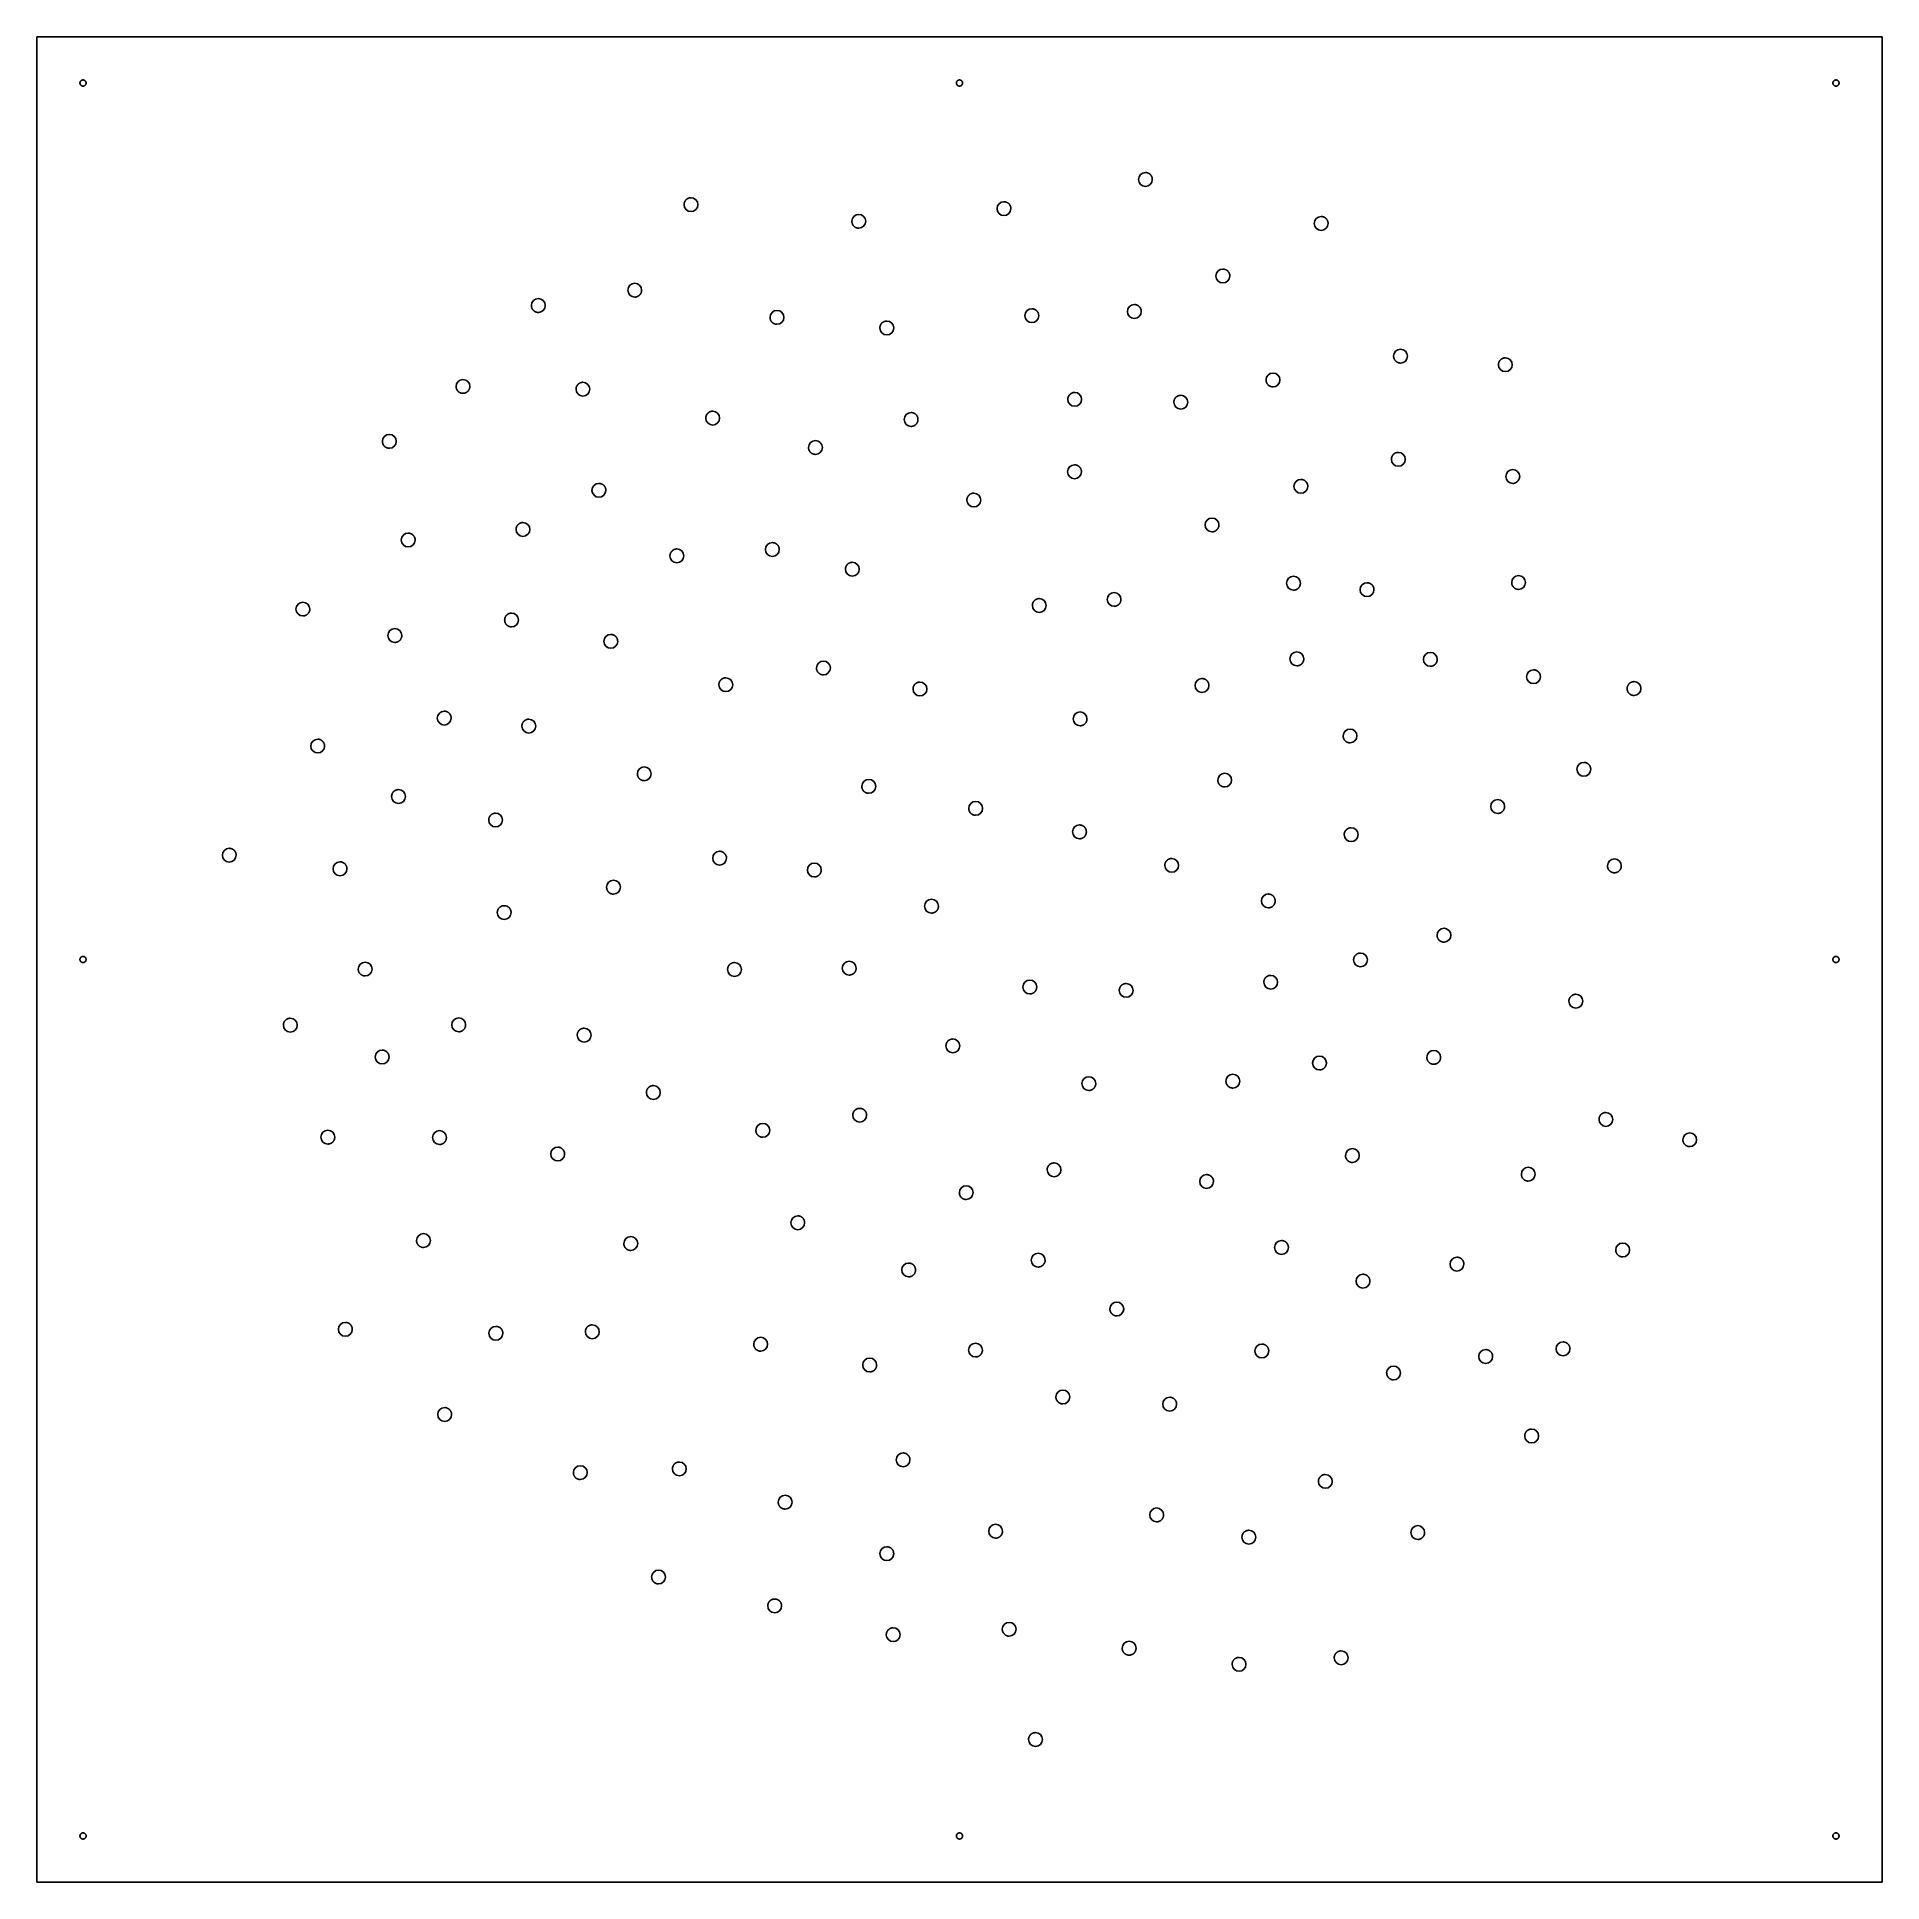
# Model space of a CAD drawing. Header units: millimetres. Extents: x 0 to 1200, y 0 to 1200.
import ezdxf

# ---------------------------------------------------------------- set-up
doc = ezdxf.new("R2010")
doc.units = ezdxf.units.MM
doc.header["$MEASUREMENT"] = 0
doc.layers.add('Make2D$visible$lines$acier 3mm peint noir mat', color=7, linetype='Continuous', true_color=0x35a252)

msp = doc.modelspace()

# ---------------------------------------------------------------- linework, layer by layer
at = {"layer": 'Make2D$visible$lines$acier 3mm peint noir mat'}
for points, degree in [([(0, 1200), (600, 1200), (1200, 1200)], 2), ([(0, 0), (0, 600), (0, 1200)], 2), ([(1200, 1200), (1200, 600), (1200, 0)], 2), ([(720.9, 1111.8), (718.4, 1111.8), (716.4, 1109.8), (716.4, 1107.3)], 3), ([(716.4, 1107.3), (716.4, 1104.8), (718.4, 1102.8), (720.9, 1102.8)], 3), ([(720.9, 1102.8), (723.4, 1102.8), (725.4, 1104.8), (725.4, 1107.3)], 3), ([(429.9, 1090.9), (429.9, 1093.4), (427.8, 1095.4), (425.4, 1095.4)], 3), ([(628.9, 1092.8), (626.4, 1092.8), (624.4, 1090.8), (624.4, 1088.3)], 3), ([(420.9, 1090.9), (420.9, 1088.4), (422.9, 1086.4), (425.4, 1086.4)], 3), ([(425.4, 1086.4), (427.8, 1086.4), (429.9, 1088.4), (429.9, 1090.9)], 3), ([(534.5, 1084.6), (532, 1084.6), (530, 1082.6), (530, 1080.1)], 3), ([(539, 1080.1), (539, 1082.6), (536.9, 1084.6), (534.5, 1084.6)], 3), ([(534.5, 1075.6), (536.9, 1075.6), (539, 1077.6), (539, 1080.1)], 3), ([(624.4, 1088.3), (624.4, 1085.8), (626.4, 1083.8), (628.9, 1083.8)], 3), ([(628.9, 1083.8), (631.4, 1083.8), (633.4, 1085.8), (633.4, 1088.3)], 3), ([(835.2, 1083.2), (832.7, 1083.2), (830.7, 1081.2), (830.7, 1078.7)], 3), ([(830.7, 1078.7), (830.7, 1076.2), (832.7, 1074.2), (835.2, 1074.2)], 3), ([(835.2, 1074.2), (837.7, 1074.2), (839.7, 1076.2), (839.7, 1078.7)], 3), ([(771.3, 1049), (768.8, 1049), (766.8, 1047), (766.8, 1044.5)], 3), ([(766.8, 1044.5), (766.8, 1042), (768.8, 1040), (771.3, 1040)], 3), ([(771.3, 1040), (773.8, 1040), (775.8, 1042), (775.8, 1044.5)], 3), ([(388.8, 1039.8), (386.3, 1039.8), (384.3, 1037.8), (384.3, 1035.3)], 3), ([(384.3, 1035.3), (384.3, 1032.8), (386.3, 1030.8), (388.8, 1030.8)], 3), ([(393.3, 1035.3), (393.3, 1037.8), (391.2, 1039.8), (388.8, 1039.8)], 3), ([(326.1, 1029.8), (323.6, 1029.8), (321.6, 1027.8), (321.6, 1025.3)], 3), ([(330.6, 1025.3), (330.6, 1027.8), (328.5, 1029.8), (326.1, 1029.8)], 3), ([(326.1, 1020.8), (328.5, 1020.8), (330.6, 1022.8), (330.6, 1025.3)], 3), ([(481.3, 1022.1), (478.8, 1022.1), (476.8, 1020.1), (476.8, 1017.6)], 3), ([(485.8, 1017.6), (485.8, 1020.1), (483.8, 1022.1), (481.3, 1022.1)], 3), ([(647, 1023.2), (644.6, 1023.2), (642.5, 1021.2), (642.5, 1018.7)], 3), ([(713.7, 1025.9), (711.2, 1025.9), (709.2, 1023.9), (709.2, 1021.4)], 3), ([(709.2, 1021.4), (709.2, 1019), (711.2, 1016.9), (713.7, 1016.9)], 3), ([(713.7, 1016.9), (716.2, 1016.9), (718.2, 1019), (718.2, 1021.4)], 3), ([(481.3, 1013.1), (483.8, 1013.1), (485.8, 1015.1), (485.8, 1017.6)], 3), ([(548.2, 1010.7), (548.2, 1008.2), (550.2, 1006.2), (552.7, 1006.2)], 3), ([(557.2, 1010.7), (557.2, 1013.2), (555.2, 1015.2), (552.7, 1015.2)], 3), ([(552.7, 1006.2), (555.2, 1006.2), (557.2, 1008.2), (557.2, 1010.7)], 3), ([(642.5, 1018.7), (642.5, 1016.2), (644.6, 1014.2), (647, 1014.2)], 3), ([(647, 1014.2), (649.5, 1014.2), (651.5, 1016.2), (651.5, 1018.7)], 3), ([(886.8, 996.9), (884.3, 996.9), (882.3, 994.9), (882.3, 992.4)], 3), ([(891.3, 992.4), (891.3, 994.9), (889.3, 996.9), (886.8, 996.9)], 3), ([(886.8, 987.9), (889.3, 987.9), (891.3, 989.9), (891.3, 992.4)], 3), ([(950.5, 986.8), (950.5, 984.4), (952.5, 982.3), (955, 982.3)], 3), ([(959.5, 986.8), (959.5, 989.3), (957.5, 991.3), (955, 991.3)], 3), ([(955, 982.3), (957.5, 982.3), (959.5, 984.4), (959.5, 986.8)], 3), ([(277.1, 977.2), (274.6, 977.2), (272.6, 975.2), (272.6, 972.7)], 3), ([(281.6, 972.7), (281.6, 975.2), (279.6, 977.2), (277.1, 977.2)], 3), ([(359.6, 970.9), (359.6, 973.3), (357.6, 975.4), (355.1, 975.4)], 3), ([(803.9, 981.4), (801.4, 981.4), (799.4, 979.3), (799.4, 976.9)], 3), ([(808.4, 976.9), (808.4, 979.3), (806.4, 981.4), (803.9, 981.4)], 3), ([(803.9, 972.4), (806.4, 972.4), (808.4, 974.4), (808.4, 976.9)], 3), ([(350.6, 970.9), (350.6, 968.4), (352.6, 966.4), (355.1, 966.4)], 3), ([(355.1, 966.4), (357.6, 966.4), (359.6, 968.4), (359.6, 970.9)], 3), ([(670.4, 964.3), (670.4, 961.8), (672.4, 959.8), (674.9, 959.8)], 3), ([(679.4, 964.3), (679.4, 966.7), (677.4, 968.8), (674.9, 968.8)], 3), ([(674.9, 959.8), (677.4, 959.8), (679.4, 961.8), (679.4, 964.3)], 3), ([(739.4, 962.4), (739.4, 959.9), (741.4, 957.9), (743.9, 957.9)], 3), ([(748.4, 962.4), (748.4, 964.9), (746.4, 966.9), (743.9, 966.9)], 3), ([(743.9, 957.9), (746.4, 957.9), (748.4, 959.9), (748.4, 962.4)], 3), ([(435, 952.1), (435, 949.6), (437, 947.6), (439.5, 947.6)], 3), ([(444, 952.1), (444, 954.5), (442, 956.6), (439.5, 956.6)], 3), ([(439.5, 947.6), (442, 947.6), (444, 949.6), (444, 952.1)], 3), ([(568.5, 955.7), (566, 955.7), (564, 953.7), (564, 951.2)], 3), ([(564, 951.2), (564, 948.7), (566, 946.7), (568.5, 946.7)], 3), ([(229.2, 941.5), (226.7, 941.5), (224.7, 939.5), (224.7, 937)], 3), ([(233.7, 937), (233.7, 939.5), (231.7, 941.5), (229.2, 941.5)], 3), ([(229.2, 932.5), (231.7, 932.5), (233.7, 934.5), (233.7, 937)], 3), ([(506.3, 937.5), (503.8, 937.5), (501.8, 935.5), (501.8, 933)], 3), ([(510.8, 933), (510.8, 935.5), (508.7, 937.5), (506.3, 937.5)], 3), ([(506.3, 928.5), (508.7, 928.5), (510.8, 930.5), (510.8, 933)], 3), ([(880.9, 925.3), (880.9, 922.8), (882.9, 920.8), (885.4, 920.8)], 3), ([(889.9, 925.3), (889.9, 927.8), (887.9, 929.8), (885.4, 929.8)], 3), ([(885.4, 920.8), (887.9, 920.8), (889.9, 922.8), (889.9, 925.3)], 3), ([(674.8, 921.7), (672.3, 921.7), (670.3, 919.7), (670.3, 917.2)], 3), ([(670.3, 917.2), (670.3, 914.7), (672.3, 912.7), (674.8, 912.7)], 3), ([(674.8, 912.7), (677.3, 912.7), (679.3, 914.7), (679.3, 917.2)], 3), ([(822, 912.2), (819.6, 912.2), (817.5, 910.2), (817.5, 907.7)], 3), ([(959.8, 918.6), (957.3, 918.6), (955.3, 916.6), (955.3, 914.1)], 3), ([(955.3, 914.1), (955.3, 911.7), (957.3, 909.6), (959.8, 909.6)], 3), ([(964.3, 914.1), (964.3, 916.6), (962.3, 918.6), (959.8, 918.6)], 3), ([(365.5, 909.6), (363, 909.6), (361, 907.6), (361, 905.1)], 3), ([(361, 905.1), (361, 902.7), (363, 900.6), (365.5, 900.6)], 3), ([(365.5, 900.6), (368, 900.6), (370, 902.7), (370, 905.1)], 3), ([(613.8, 898.8), (613.8, 901.3), (611.8, 903.3), (609.3, 903.3)], 3), ([(817.5, 907.7), (817.5, 905.2), (819.6, 903.2), (822, 903.2)], 3), ([(822, 903.2), (824.5, 903.2), (826.5, 905.2), (826.5, 907.7)], 3), ([(604.8, 898.8), (604.8, 896.3), (606.8, 894.3), (609.3, 894.3)], 3), ([(609.3, 894.3), (611.8, 894.3), (613.8, 896.3), (613.8, 898.8)], 3), ([(241.5, 877.3), (239, 877.3), (237, 875.3), (237, 872.8)], 3), ([(311.6, 879.7), (311.6, 877.2), (313.6, 875.2), (316.1, 875.2)], 3), ([(320.6, 879.7), (320.6, 882.2), (318.6, 884.2), (316.1, 884.2)], 3), ([(316.1, 875.2), (318.6, 875.2), (320.6, 877.2), (320.6, 879.7)], 3), ([(764.2, 887.1), (761.7, 887.1), (759.7, 885.1), (759.7, 882.6)], 3), ([(759.7, 882.6), (759.7, 880.2), (761.7, 878.1), (764.2, 878.1)], 3), ([(768.7, 882.6), (768.7, 885.1), (766.7, 887.1), (764.2, 887.1)], 3), ([(237, 872.8), (237, 870.3), (239, 868.3), (241.5, 868.3)], 3), ([(241.5, 868.3), (244, 868.3), (246, 870.3), (246, 872.8)], 3), ([(420.7, 862.5), (420.7, 865), (418.7, 867), (416.2, 867)], 3), ([(478.3, 871.1), (475.8, 871.1), (473.8, 869.1), (473.8, 866.6)], 3), ([(473.8, 866.6), (473.8, 864.1), (475.8, 862.1), (478.3, 862.1)], 3), ([(478.3, 862.1), (480.8, 862.1), (482.8, 864.1), (482.8, 866.6)], 3), ([(411.7, 862.5), (411.7, 860), (413.7, 858), (416.2, 858)], 3), ([(416.2, 858), (418.7, 858), (420.7, 860), (420.7, 862.5)], 3), ([(525.8, 853.8), (525.8, 851.3), (527.8, 849.3), (530.3, 849.3)], 3), ([(534.8, 853.8), (534.8, 856.2), (532.8, 858.3), (530.3, 858.3)], 3), ([(530.3, 849.3), (532.8, 849.3), (534.8, 851.3), (534.8, 853.8)], 3), ([(817.2, 849.2), (814.7, 849.2), (812.7, 847.2), (812.7, 844.7)], 3), ([(812.7, 844.7), (812.7, 842.2), (814.7, 840.2), (817.2, 840.2)], 3), ([(821.7, 844.7), (821.7, 847.2), (819.7, 849.2), (817.2, 849.2)], 3), ([(865, 845), (862.6, 845), (860.5, 843), (860.5, 840.5)], 3), ([(860.5, 840.5), (860.5, 838), (862.6, 836), (865, 836)], 3), ([(865, 836), (867.5, 836), (869.5, 838), (869.5, 840.5)], 3), ([(963.6, 849.7), (961.1, 849.7), (959.1, 847.6), (959.1, 845.2)], 3), ([(968.1, 845.2), (968.1, 847.6), (966.1, 849.7), (963.6, 849.7)], 3), ([(963.6, 840.7), (966.1, 840.7), (968.1, 842.7), (968.1, 845.2)], 3), ([(173, 832.4), (170.5, 832.4), (168.5, 830.4), (168.5, 827.9)], 3), ([(177.5, 827.9), (177.5, 830.4), (175.5, 832.4), (173, 832.4)], 3), ([(647.4, 830.2), (647.4, 827.7), (649.4, 825.7), (651.9, 825.7)], 3), ([(656.4, 830.2), (656.4, 832.7), (654.3, 834.7), (651.9, 834.7)], 3), ([(651.9, 825.7), (654.3, 825.7), (656.4, 827.7), (656.4, 830.2)], 3), ([(700.5, 838.7), (698.1, 838.7), (696, 836.7), (696, 834.2)], 3), ([(696, 834.2), (696, 831.7), (698.1, 829.7), (700.5, 829.7)], 3), ([(705, 834.2), (705, 836.7), (703, 838.7), (700.5, 838.7)], 3), ([(168.5, 827.9), (168.5, 825.5), (170.5, 823.4), (173, 823.4)], 3), ([(313.2, 820.8), (313.2, 823.3), (311.2, 825.3), (308.7, 825.3)], 3), ([(308.7, 816.3), (311.2, 816.3), (313.2, 818.3), (313.2, 820.8)], 3), ([(232.8, 815.2), (230.3, 815.2), (228.3, 813.2), (228.3, 810.7)], 3), ([(228.3, 810.7), (228.3, 808.2), (230.3, 806.2), (232.8, 806.2)], 3), ([(237.3, 810.7), (237.3, 813.2), (235.2, 815.2), (232.8, 815.2)], 3), ([(373.2, 811.4), (370.7, 811.4), (368.7, 809.4), (368.7, 806.9)], 3), ([(368.7, 806.9), (368.7, 804.4), (370.7, 802.4), (373.2, 802.4)], 3), ([(373.2, 802.4), (375.7, 802.4), (377.7, 804.4), (377.7, 806.9)], 3), ([(511.5, 794.1), (509, 794.1), (507, 792.1), (507, 789.6)], 3), ([(516, 789.6), (516, 792.1), (514, 794.1), (511.5, 794.1)], 3), ([(819.4, 800), (816.9, 800), (814.9, 798), (814.9, 795.5)], 3), ([(814.9, 795.5), (814.9, 793), (816.9, 791), (819.4, 791)], 3), ([(823.9, 795.5), (823.9, 798), (821.9, 800), (819.4, 800)], 3), ([(906.2, 799.7), (903.7, 799.7), (901.7, 797.6), (901.7, 795.2)], 3), ([(901.7, 795.2), (901.7, 792.7), (903.7, 790.7), (906.2, 790.7)], 3), ([(910.7, 795.2), (910.7, 797.6), (908.7, 799.7), (906.2, 799.7)], 3), ([(452.5, 778.7), (452.5, 781.1), (450.5, 783.2), (448, 783.2)], 3), ([(511.5, 785.1), (514, 785.1), (516, 787.1), (516, 789.6)], 3), ([(578.8, 775.9), (578.8, 778.4), (576.7, 780.4), (574.3, 780.4)], 3), ([(757.7, 782.7), (755.2, 782.7), (753.2, 780.7), (753.2, 778.2)], 3), ([(973.3, 788.4), (970.8, 788.4), (968.8, 786.4), (968.8, 783.9)], 3), ([(968.8, 783.9), (968.8, 781.4), (970.8, 779.4), (973.3, 779.4)], 3), ([(973.3, 779.4), (975.8, 779.4), (977.8, 781.4), (977.8, 783.9)], 3), ([(1043.2, 776.2), (1043.2, 778.7), (1041.2, 780.7), (1038.7, 780.7)], 3), ([(443.5, 778.7), (443.5, 776.2), (445.5, 774.2), (448, 774.2)], 3), ([(448, 774.2), (450.5, 774.2), (452.5, 776.2), (452.5, 778.7)], 3), ([(569.8, 775.9), (569.8, 773.4), (571.8, 771.4), (574.3, 771.4)], 3), ([(574.3, 771.4), (576.7, 771.4), (578.8, 773.4), (578.8, 775.9)], 3), ([(753.2, 778.2), (753.2, 775.7), (755.2, 773.7), (757.7, 773.7)], 3), ([(757.7, 773.7), (760.2, 773.7), (762.2, 775.7), (762.2, 778.2)], 3), ([(1038.7, 771.7), (1041.2, 771.7), (1043.2, 773.7), (1043.2, 776.2)], 3), ([(264.9, 761.5), (262.5, 761.5), (260.4, 759.5), (260.4, 757)], 3), ([(260.4, 757), (260.4, 754.5), (262.5, 752.5), (264.9, 752.5)], 3), ([(264.9, 752.5), (267.4, 752.5), (269.4, 754.5), (269.4, 757)], 3), ([(324.4, 751.8), (324.4, 754.3), (322.4, 756.3), (319.9, 756.3)], 3), ([(678.4, 761), (676, 761), (673.9, 759), (673.9, 756.5)], 3), ([(673.9, 756.5), (673.9, 754), (676, 752), (678.4, 752)], 3), ([(682.9, 756.5), (682.9, 759), (680.9, 761), (678.4, 761)], 3), ([(315.4, 751.8), (315.4, 749.4), (317.4, 747.3), (319.9, 747.3)], 3), ([(319.9, 747.3), (322.4, 747.3), (324.4, 749.4), (324.4, 751.8)], 3), ([(854, 749.9), (851.5, 749.9), (849.5, 747.9), (849.5, 745.4)], 3), ([(858.5, 745.4), (858.5, 747.9), (856.5, 749.9), (854, 749.9)], 3), ([(854, 740.9), (856.5, 740.9), (858.5, 742.9), (858.5, 745.4)], 3), ([(182.6, 743.3), (180.2, 743.3), (178.1, 741.2), (178.1, 738.8)], 3), ([(178.1, 738.8), (178.1, 736.3), (180.2, 734.3), (182.6, 734.3)], 3), ([(182.6, 734.3), (185.1, 734.3), (187.1, 736.3), (187.1, 738.8)], 3), ([(395, 725.3), (392.5, 725.3), (390.5, 723.3), (390.5, 720.8)], 3), ([(399.5, 720.8), (399.5, 723.3), (397.5, 725.3), (395, 725.3)], 3), ([(395, 716.3), (397.5, 716.3), (399.5, 718.3), (399.5, 720.8)], 3), ([(772.5, 721.2), (770, 721.2), (768, 719.2), (768, 716.7)], 3), ([(777, 716.7), (777, 719.2), (775, 721.2), (772.5, 721.2)], 3), ([(1006, 728.2), (1003.6, 728.2), (1001.5, 726.2), (1001.5, 723.7)], 3), ([(1001.5, 723.7), (1001.5, 721.2), (1003.6, 719.2), (1006, 719.2)], 3), ([(1006, 719.2), (1008.5, 719.2), (1010.5, 721.2), (1010.5, 723.7)], 3), ([(239.7, 706), (239.7, 708.5), (237.7, 710.5), (235.2, 710.5)], 3), ([(541, 717.1), (538.5, 717.1), (536.5, 715.1), (536.5, 712.6)], 3), ([(545.5, 712.6), (545.5, 715.1), (543.5, 717.1), (541, 717.1)], 3), ([(541, 708.1), (543.5, 708.1), (545.5, 710.1), (545.5, 712.6)], 3), ([(772.5, 712.2), (775, 712.2), (777, 714.2), (777, 716.7)], 3), ([(230.7, 706), (230.7, 703.5), (232.7, 701.5), (235.2, 701.5)], 3), ([(235.2, 701.5), (237.7, 701.5), (239.7, 703.5), (239.7, 706)], 3), ([(610.5, 702.8), (608, 702.8), (606, 700.7), (606, 698.3)], 3), ([(615, 698.3), (615, 700.7), (613, 702.8), (610.5, 702.8)], 3), ([(610.5, 693.8), (613, 693.8), (615, 695.8), (615, 698.3)], 3), ([(950, 704), (947.5, 704), (945.5, 702), (945.5, 699.5)], 3), ([(945.5, 699.5), (945.5, 697), (947.5, 695), (950, 695)], 3), ([(954.5, 699.5), (954.5, 702), (952.5, 704), (950, 704)], 3), ([(293.8, 690.7), (293.8, 688.2), (295.8, 686.2), (298.3, 686.2)], 3), ([(302.8, 690.7), (302.8, 693.2), (300.8, 695.2), (298.3, 695.2)], 3), ([(298.3, 686.2), (300.8, 686.2), (302.8, 688.2), (302.8, 690.7)], 3), ([(678, 687.5), (675.5, 687.5), (673.5, 685.5), (673.5, 683)], 3), ([(859.2, 681.2), (859.2, 683.7), (857.2, 685.7), (854.7, 685.7)], 3), ([(125.1, 672.3), (122.6, 672.3), (120.6, 670.3), (120.6, 667.8)], 3), ([(673.5, 683), (673.5, 680.5), (675.5, 678.5), (678, 678.5)], 3), ([(850.2, 681.2), (850.2, 678.7), (852.2, 676.7), (854.7, 676.7)], 3), ([(854.7, 676.7), (857.2, 676.7), (859.2, 678.7), (859.2, 681.2)], 3), ([(120.6, 667.8), (120.6, 665.3), (122.6, 663.3), (125.1, 663.3)], 3), ([(125.1, 663.3), (127.6, 663.3), (129.6, 665.3), (129.6, 667.8)], 3), ([(197.1, 663.5), (194.6, 663.5), (192.6, 661.5), (192.6, 659)], 3), ([(444, 670.4), (441.5, 670.4), (439.5, 668.3), (439.5, 665.9)], 3), ([(439.5, 665.9), (439.5, 663.4), (441.5, 661.4), (444, 661.4)], 3), ([(444, 661.4), (446.4, 661.4), (448.5, 663.4), (448.5, 665.9)], 3), ([(505.6, 662.7), (503.1, 662.7), (501.1, 660.7), (501.1, 658.2)], 3), ([(510.1, 658.2), (510.1, 660.7), (508.1, 662.7), (505.6, 662.7)], 3), ([(733.5, 661.2), (733.5, 658.7), (735.6, 656.7), (738, 656.7)], 3), ([(742.5, 661.2), (742.5, 663.7), (740.5, 665.7), (738, 665.7)], 3), ([(738, 656.7), (740.5, 656.7), (742.5, 658.7), (742.5, 661.2)], 3), ([(1025.9, 665.4), (1023.4, 665.4), (1021.4, 663.4), (1021.4, 660.9)], 3), ([(1030.4, 660.9), (1030.4, 663.4), (1028.4, 665.4), (1025.9, 665.4)], 3), ([(192.6, 659), (192.6, 656.5), (194.6, 654.5), (197.1, 654.5)], 3), ([(197.1, 654.5), (199.6, 654.5), (201.6, 656.5), (201.6, 659)], 3), ([(375, 651.5), (372.5, 651.5), (370.5, 649.5), (370.5, 647)], 3), ([(379.5, 647), (379.5, 649.5), (377.4, 651.5), (375, 651.5)], 3), ([(501.1, 658.2), (501.1, 655.8), (503.1, 653.7), (505.6, 653.7)], 3), ([(375, 642.5), (377.4, 642.5), (379.5, 644.5), (379.5, 647)], 3), ([(581.8, 639.2), (579.3, 639.2), (577.3, 637.2), (577.3, 634.7)], 3), ([(586.3, 634.7), (586.3, 637.2), (584.3, 639.2), (581.8, 639.2)], 3), ([(800.8, 642.6), (798.3, 642.6), (796.3, 640.6), (796.3, 638.1)], 3), ([(796.3, 638.1), (796.3, 635.6), (798.3, 633.6), (800.8, 633.6)], 3), ([(299.4, 630.5), (299.4, 628.1), (301.4, 626), (303.9, 626)], 3), ([(303.9, 626), (306.4, 626), (308.4, 628.1), (308.4, 630.5)], 3), ([(577.3, 634.7), (577.3, 632.2), (579.3, 630.2), (581.8, 630.2)], 3), ([(915.1, 620.3), (912.6, 620.3), (910.6, 618.2), (910.6, 615.8)], 3), ([(919.6, 615.8), (919.6, 618.2), (917.5, 620.3), (915.1, 620.3)], 3), ([(915.1, 611.3), (917.5, 611.3), (919.6, 613.3), (919.6, 615.8)], 3), ([(865.3, 599.7), (865.3, 602.2), (863.3, 604.2), (860.8, 604.2)], 3), ([(213.5, 598.3), (211, 598.3), (209, 596.2), (209, 593.8)], 3), ([(218, 593.8), (218, 596.2), (215.9, 598.3), (213.5, 598.3)], 3), ([(213.5, 589.3), (215.9, 589.3), (218, 591.3), (218, 593.8)], 3), ([(449.2, 593.5), (449.2, 591), (451.2, 589), (453.7, 589)], 3), ([(458.2, 593.5), (458.2, 596), (456.2, 598), (453.7, 598)], 3), ([(453.7, 589), (456.2, 589), (458.2, 591), (458.2, 593.5)], 3), ([(528.3, 598.9), (525.8, 598.9), (523.8, 596.9), (523.8, 594.4)], 3), ([(523.8, 594.4), (523.8, 591.9), (525.8, 589.9), (528.3, 589.9)], 3), ([(532.8, 594.4), (532.8, 596.9), (530.8, 598.9), (528.3, 598.9)], 3), ([(806.9, 585.2), (806.9, 587.7), (804.8, 589.7), (802.4, 589.7)], 3), ([(856.3, 599.7), (856.3, 597.3), (858.3, 595.2), (860.8, 595.2)], 3), ([(860.8, 595.2), (863.3, 595.2), (865.3, 597.3), (865.3, 599.7)], 3), ([(645.7, 586.6), (643.2, 586.6), (641.2, 584.6), (641.2, 582.1)], 3), ([(641.2, 582.1), (641.2, 579.6), (643.2, 577.6), (645.7, 577.6)], 3), ([(650.2, 582.1), (650.2, 584.6), (648.2, 586.6), (645.7, 586.6)], 3), ([(703.9, 579.9), (703.9, 577.5), (705.9, 575.4), (708.4, 575.4)], 3), ([(712.9, 579.9), (712.9, 582.4), (710.9, 584.4), (708.4, 584.4)], 3), ([(708.4, 575.4), (710.9, 575.4), (712.9, 577.5), (712.9, 579.9)], 3), ([(797.9, 585.2), (797.9, 582.8), (799.9, 580.7), (802.4, 580.7)], 3), ([(802.4, 580.7), (804.8, 580.7), (806.9, 582.8), (806.9, 585.2)], 3), ([(1005.3, 572.9), (1005.3, 575.3), (1003.3, 577.4), (1000.8, 577.4)], 3), ([(996.3, 572.9), (996.3, 570.4), (998.3, 568.4), (1000.8, 568.4)], 3), ([(1000.8, 568.4), (1003.3, 568.4), (1005.3, 570.4), (1005.3, 572.9)], 3), ([(160.3, 557.3), (160.3, 554.8), (162.3, 552.8), (164.8, 552.8)], 3), ([(169.3, 557.3), (169.3, 559.8), (167.3, 561.8), (164.8, 561.8)], 3), ([(164.8, 552.8), (167.3, 552.8), (169.3, 554.8), (169.3, 557.3)], 3), ([(274.3, 562), (271.9, 562), (269.8, 560), (269.8, 557.5)], 3), ([(269.8, 557.5), (269.8, 555), (271.9, 553), (274.3, 553)], 3), ([(278.8, 557.5), (278.8, 560), (276.8, 562), (274.3, 562)], 3), ([(360.4, 550.8), (360.4, 553.3), (358.4, 555.3), (355.9, 555.3)], 3), ([(224.5, 541.1), (222, 541.1), (220, 539.1), (220, 536.6)], 3), ([(351.4, 550.8), (351.4, 548.3), (353.4, 546.3), (355.9, 546.3)], 3), ([(355.9, 546.3), (358.4, 546.3), (360.4, 548.3), (360.4, 550.8)], 3), ([(591.2, 543.8), (591.2, 541.4), (593.2, 539.3), (595.7, 539.3)], 3), ([(600.2, 543.8), (600.2, 546.3), (598.2, 548.3), (595.7, 548.3)], 3), ([(595.7, 539.3), (598.2, 539.3), (600.2, 541.4), (600.2, 543.8)], 3), ([(908.4, 540.9), (905.9, 540.9), (903.9, 538.9), (903.9, 536.4)], 3), ([(912.9, 536.4), (912.9, 538.9), (910.9, 540.9), (908.4, 540.9)], 3), ([(220, 536.6), (220, 534.1), (222, 532.1), (224.5, 532.1)], 3), ([(224.5, 532.1), (227, 532.1), (229, 534.1), (229, 536.6)], 3), ([(834.1, 537.2), (831.6, 537.2), (829.6, 535.1), (829.6, 532.7)], 3), ([(829.6, 532.7), (829.6, 530.2), (831.6, 528.2), (834.1, 528.2)], 3), ([(838.6, 532.7), (838.6, 535.1), (836.6, 537.2), (834.1, 537.2)], 3), ([(405.4, 513.5), (405.4, 516), (403.4, 518), (400.9, 518)], 3), ([(684.1, 523.8), (681.6, 523.8), (679.6, 521.8), (679.6, 519.3)], 3), ([(679.6, 519.3), (679.6, 516.8), (681.6, 514.8), (684.1, 514.8)], 3), ([(688.6, 519.3), (688.6, 521.8), (686.6, 523.8), (684.1, 523.8)], 3), ([(777.8, 525.4), (775.3, 525.4), (773.3, 523.4), (773.3, 520.9)], 3), ([(782.3, 520.9), (782.3, 523.4), (780.3, 525.4), (777.8, 525.4)], 3), ([(777.8, 516.4), (780.3, 516.4), (782.3, 518.4), (782.3, 520.9)], 3), ([(396.4, 513.5), (396.4, 511), (398.4, 509), (400.9, 509)], 3), ([(400.9, 509), (403.4, 509), (405.4, 511), (405.4, 513.5)], 3), ([(472.1, 493.4), (469.6, 493.4), (467.6, 491.4), (467.6, 488.9)], 3), ([(476.6, 488.9), (476.6, 491.4), (474.5, 493.4), (472.1, 493.4)], 3), ([(530.6, 498.7), (530.6, 496.3), (532.6, 494.2), (535.1, 494.2)], 3), ([(535.1, 494.2), (537.6, 494.2), (539.6, 496.3), (539.6, 498.7)], 3), ([(1015.9, 496), (1015.9, 493.5), (1017.9, 491.5), (1020.4, 491.5)], 3), ([(1024.9, 496), (1024.9, 498.5), (1022.9, 500.5), (1020.4, 500.5)], 3), ([(1020.4, 491.5), (1022.9, 491.5), (1024.9, 493.5), (1024.9, 496)], 3), ([(189.2, 489), (186.7, 489), (184.7, 486.9), (184.7, 484.5)], 3), ([(184.7, 484.5), (184.7, 482), (186.7, 480), (189.2, 480)], 3), ([(193.7, 484.5), (193.7, 486.9), (191.7, 489), (189.2, 489)], 3), ([(261.8, 488.7), (259.3, 488.7), (257.3, 486.6), (257.3, 484.2)], 3), ([(257.3, 484.2), (257.3, 481.7), (259.3, 479.7), (261.8, 479.7)], 3), ([(266.3, 484.2), (266.3, 486.6), (264.3, 488.7), (261.8, 488.7)], 3), ([(472.1, 484.4), (474.5, 484.4), (476.6, 486.4), (476.6, 488.9)], 3), ([(1074.9, 487.3), (1072.4, 487.3), (1070.4, 485.3), (1070.4, 482.8)], 3), ([(1079.4, 482.8), (1079.4, 485.3), (1077.4, 487.3), (1074.9, 487.3)], 3), ([(1074.9, 478.3), (1077.4, 478.3), (1079.4, 480.4), (1079.4, 482.8)], 3), ([(338.7, 478), (336.2, 478), (334.2, 476), (334.2, 473.5)], 3), ([(334.2, 473.5), (334.2, 471), (336.2, 469), (338.7, 469)], 3), ([(338.7, 469), (341.2, 469), (343.2, 471), (343.2, 473.5)], 3), ([(855.5, 477), (853.1, 477), (851, 475), (851, 472.5)], 3), ([(860, 472.5), (860, 475), (858, 477), (855.5, 477)], 3), ([(855.5, 468), (858, 468), (860, 470), (860, 472.5)], 3), ([(657, 463.2), (657, 460.8), (659, 458.7), (661.5, 458.7)], 3), ([(666, 463.2), (666, 465.7), (663.9, 467.7), (661.5, 467.7)], 3), ([(661.5, 458.7), (663.9, 458.7), (666, 460.8), (666, 463.2)], 3), ([(760.7, 460.1), (758.2, 460.1), (756.2, 458.1), (756.2, 455.6)], 3), ([(969.9, 464.9), (967.4, 464.9), (965.4, 462.8), (965.4, 460.4)], 3), ([(974.4, 460.4), (974.4, 462.8), (972.4, 464.9), (969.9, 464.9)], 3), ([(969.9, 455.9), (972.4, 455.9), (974.4, 457.9), (974.4, 460.4)], 3), ([(604.4, 452.9), (601.9, 452.9), (599.9, 450.9), (599.9, 448.4)], 3), ([(608.9, 448.4), (608.9, 450.9), (606.9, 452.9), (604.4, 452.9)], 3), ([(604.4, 443.9), (606.9, 443.9), (608.9, 445.9), (608.9, 448.4)], 3), ([(756.2, 455.6), (756.2, 453.1), (758.2, 451.1), (760.7, 451.1)], 3), ([(760.7, 451.1), (763.2, 451.1), (765.2, 453.1), (765.2, 455.6)], 3), ([(494.8, 433.3), (492.3, 433.3), (490.3, 431.3), (490.3, 428.8)], 3), ([(251.4, 421.7), (248.9, 421.7), (246.9, 419.7), (246.9, 417.2)], 3), ([(255.9, 417.2), (255.9, 419.7), (253.9, 421.7), (251.4, 421.7)], 3), ([(490.3, 428.8), (490.3, 426.3), (492.3, 424.3), (494.8, 424.3)], 3), ([(494.8, 424.3), (497.3, 424.3), (499.3, 426.3), (499.3, 428.8)], 3), ([(251.4, 412.7), (253.9, 412.7), (255.9, 414.8), (255.9, 417.2)], 3), ([(386.2, 419.8), (383.7, 419.8), (381.7, 417.8), (381.7, 415.3)], 3), ([(390.7, 415.3), (390.7, 417.8), (388.7, 419.8), (386.2, 419.8)], 3), ([(386.2, 410.8), (388.7, 410.8), (390.7, 412.8), (390.7, 415.3)], 3), ([(651.2, 409), (648.7, 409), (646.7, 406.9), (646.7, 404.5)], 3), ([(655.7, 404.5), (655.7, 406.9), (653.7, 409), (651.2, 409)], 3), ([(809.4, 417.2), (806.9, 417.2), (804.9, 415.2), (804.9, 412.7)], 3), ([(804.9, 412.7), (804.9, 410.2), (806.9, 408.2), (809.4, 408.2)], 3), ([(809.4, 408.2), (811.9, 408.2), (813.9, 410.2), (813.9, 412.7)], 3), ([(1031.3, 415.6), (1028.8, 415.6), (1026.8, 413.5), (1026.8, 411.1)], 3), ([(1035.8, 411.1), (1035.8, 413.5), (1033.8, 415.6), (1031.3, 415.6)], 3), ([(1031.3, 406.6), (1033.8, 406.6), (1035.8, 408.6), (1035.8, 411.1)], 3), ([(566.9, 402.6), (564.4, 402.6), (562.4, 400.6), (562.4, 398.1)], 3), ([(562.4, 398.1), (562.4, 395.6), (564.4, 393.6), (566.9, 393.6)], 3), ([(646.7, 404.5), (646.7, 402), (648.7, 400), (651.2, 400)], 3), ([(923.5, 406.4), (921, 406.4), (919, 404.4), (919, 401.9)], 3), ([(919, 401.9), (919, 399.4), (921, 397.4), (923.5, 397.4)], 3), ([(923.5, 397.4), (926, 397.4), (928, 399.4), (928, 401.9)], 3), ([(862.4, 395.3), (859.9, 395.3), (857.9, 393.3), (857.9, 390.8)], 3), ([(857.9, 390.8), (857.9, 388.3), (859.9, 386.3), (862.4, 386.3)], 3), ([(862.4, 386.3), (864.9, 386.3), (866.9, 388.3), (866.9, 390.8)], 3), ([(702.3, 377.2), (699.8, 377.2), (697.8, 375.2), (697.8, 372.7)], 3), ([(706.8, 372.7), (706.8, 375.2), (704.7, 377.2), (702.3, 377.2)], 3), ([(702.3, 368.2), (704.7, 368.2), (706.8, 370.3), (706.8, 372.7)], 3), ([(200.6, 364), (198.1, 364), (196.1, 362), (196.1, 359.5)], 3), ([(298.5, 361.4), (296, 361.4), (294, 359.4), (294, 356.9)], 3), ([(365.7, 357.9), (365.7, 360.4), (363.7, 362.4), (361.2, 362.4)], 3), ([(196.1, 359.5), (196.1, 357), (198.1, 355), (200.6, 355)], 3), ([(200.6, 355), (203.1, 355), (205.1, 357), (205.1, 359.5)], 3), ([(294, 356.9), (294, 354.4), (296, 352.4), (298.5, 352.4)], 3), ([(298.5, 352.4), (301, 352.4), (303, 354.4), (303, 356.9)], 3), ([(356.7, 357.9), (356.7, 355.5), (358.7, 353.4), (361.2, 353.4)], 3), ([(361.2, 353.4), (363.7, 353.4), (365.7, 355.5), (365.7, 357.9)], 3), ([(470.7, 354.3), (468.2, 354.3), (466.2, 352.2), (466.2, 349.8)], 3), ([(475.2, 349.8), (475.2, 352.2), (473.2, 354.3), (470.7, 354.3)], 3), ([(470.7, 345.3), (473.2, 345.3), (475.2, 347.3), (475.2, 349.8)], 3), ([(610.4, 350.5), (607.9, 350.5), (605.9, 348.4), (605.9, 346)], 3), ([(614.9, 346), (614.9, 348.4), (612.9, 350.5), (610.4, 350.5)], 3), ([(796.6, 349.9), (794.1, 349.9), (792.1, 347.9), (792.1, 345.4)], 3), ([(992.5, 351.3), (990, 351.3), (988, 349.3), (988, 346.8)], 3), ([(541.6, 340.8), (539.1, 340.8), (537.1, 338.8), (537.1, 336.3)], 3), ([(537.1, 336.3), (537.1, 333.8), (539.1, 331.8), (541.6, 331.8)], 3), ([(546.1, 336.3), (546.1, 338.8), (544.1, 340.8), (541.6, 340.8)], 3), ([(605.9, 346), (605.9, 343.5), (607.9, 341.5), (610.4, 341.5)], 3), ([(792.1, 345.4), (792.1, 342.9), (794.1, 340.9), (796.6, 340.9)], 3), ([(796.6, 340.9), (799.1, 340.9), (801.1, 342.9), (801.1, 345.4)], 3), ([(942.2, 346.3), (939.7, 346.3), (937.7, 344.3), (937.7, 341.8)], 3), ([(937.7, 341.8), (937.7, 339.3), (939.7, 337.3), (942.2, 337.3)], 3), ([(942.2, 337.3), (944.7, 337.3), (946.7, 339.3), (946.7, 341.8)], 3), ([(988, 346.8), (988, 344.3), (990, 342.3), (992.5, 342.3)], 3), ([(992.5, 342.3), (995, 342.3), (997, 344.3), (997, 346.8)], 3), ([(882.3, 335.6), (879.8, 335.6), (877.8, 333.6), (877.8, 331.1)], 3), ([(886.8, 331.1), (886.8, 333.6), (884.8, 335.6), (882.3, 335.6)], 3), ([(882.3, 326.6), (884.8, 326.6), (886.8, 328.6), (886.8, 331.1)], 3), ([(667.2, 320), (664.7, 320), (662.7, 317.9), (662.7, 315.5)], 3), ([(671.7, 315.5), (671.7, 317.9), (669.7, 320), (667.2, 320)], 3), ([(667.2, 311), (669.7, 311), (671.7, 313), (671.7, 315.5)], 3), ([(736.7, 315.3), (734.2, 315.3), (732.2, 313.3), (732.2, 310.8)], 3), ([(265.2, 308.6), (262.7, 308.6), (260.7, 306.6), (260.7, 304.1)], 3), ([(260.7, 304.1), (260.7, 301.6), (262.7, 299.6), (265.2, 299.6)], 3), ([(265.2, 299.6), (267.7, 299.6), (269.7, 301.6), (269.7, 304.1)], 3), ([(732.2, 310.8), (732.2, 308.4), (734.2, 306.3), (736.7, 306.3)], 3), ([(736.7, 306.3), (739.2, 306.3), (741.2, 308.4), (741.2, 310.8)], 3), ([(967.6, 290.1), (967.6, 287.6), (969.6, 285.6), (972.1, 285.6)], 3), ([(976.6, 290.1), (976.6, 292.6), (974.6, 294.6), (972.1, 294.6)], 3), ([(972.1, 285.6), (974.6, 285.6), (976.6, 287.6), (976.6, 290.1)], 3), ([(563.3, 279.1), (560.8, 279.1), (558.8, 277.1), (558.8, 274.6)], 3), ([(353.4, 270.8), (350.9, 270.8), (348.9, 268.8), (348.9, 266.3)], 3), ([(357.9, 266.3), (357.9, 268.8), (355.9, 270.8), (353.4, 270.8)], 3), ([(353.4, 261.8), (355.9, 261.8), (357.9, 263.8), (357.9, 266.3)], 3), ([(413.3, 268.7), (413.3, 266.2), (415.3, 264.2), (417.8, 264.2)], 3), ([(422.3, 268.7), (422.3, 271.2), (420.3, 273.2), (417.8, 273.2)], 3), ([(417.8, 264.2), (420.3, 264.2), (422.3, 266.2), (422.3, 268.7)], 3), ([(558.8, 274.6), (558.8, 272.2), (560.8, 270.1), (563.3, 270.1)], 3), ([(563.3, 270.1), (565.8, 270.1), (567.8, 272.2), (567.8, 274.6)], 3), ([(842.4, 260.6), (842.4, 263.1), (840.4, 265.1), (837.9, 265.1)], 3), ([(833.4, 260.6), (833.4, 258.1), (835.5, 256.1), (837.9, 256.1)], 3), ([(837.9, 256.1), (840.4, 256.1), (842.4, 258.1), (842.4, 260.6)], 3), ([(486.6, 251.6), (484.1, 251.6), (482.1, 249.6), (482.1, 247.1)], 3), ([(491.1, 247.1), (491.1, 249.6), (489.1, 251.6), (486.6, 251.6)], 3), ([(486.6, 242.6), (489.1, 242.6), (491.1, 244.6), (491.1, 247.1)], 3), ([(728.2, 243.3), (725.7, 243.3), (723.7, 241.3), (723.7, 238.8)], 3), ([(732.7, 238.8), (732.7, 241.3), (730.7, 243.3), (728.2, 243.3)], 3), ([(623.5, 232.7), (621, 232.7), (619, 230.7), (619, 228.2)], 3), ([(619, 228.2), (619, 225.7), (621, 223.7), (623.5, 223.7)], 3), ([(628, 228.2), (628, 230.7), (625.9, 232.7), (623.5, 232.7)], 3), ([(723.7, 238.8), (723.7, 236.3), (725.7, 234.3), (728.2, 234.3)], 3), ([(792.7, 224.3), (792.7, 226.8), (790.6, 228.8), (788.2, 228.8)], 3), ([(898, 231.8), (895.5, 231.8), (893.5, 229.8), (893.5, 227.3)], 3), ([(902.5, 227.3), (902.5, 229.8), (900.5, 231.8), (898, 231.8)], 3), ([(552.7, 218.1), (550.2, 218.1), (548.2, 216.1), (548.2, 213.6)], 3), ([(783.7, 224.3), (783.7, 221.8), (785.7, 219.8), (788.2, 219.8)], 3), ([(788.2, 219.8), (790.6, 219.8), (792.7, 221.8), (792.7, 224.3)], 3), ([(893.5, 227.3), (893.5, 224.9), (895.5, 222.8), (898, 222.8)], 3), ([(548.2, 213.6), (548.2, 211.1), (550.2, 209.1), (552.7, 209.1)], 3), ([(552.7, 209.1), (555.2, 209.1), (557.2, 211.1), (557.2, 213.6)], 3), ([(404.3, 202.9), (401.8, 202.9), (399.8, 200.9), (399.8, 198.4)], 3), ([(408.8, 198.4), (408.8, 200.9), (406.8, 202.9), (404.3, 202.9)], 3), ([(404.3, 193.9), (406.8, 193.9), (408.8, 195.9), (408.8, 198.4)], 3), ([(475.3, 179.6), (475.3, 177.1), (477.3, 175.1), (479.8, 175.1)], 3), ([(479.8, 175.1), (482.3, 175.1), (484.3, 177.1), (484.3, 179.6)], 3), ([(632.3, 168.9), (629.9, 168.9), (627.8, 166.9), (627.8, 164.4)], 3), ([(636.8, 164.4), (636.8, 166.9), (634.8, 168.9), (632.3, 168.9)], 3), ([(552.4, 160.9), (552.4, 158.4), (554.5, 156.4), (556.9, 156.4)], 3), ([(561.4, 160.9), (561.4, 163.4), (559.4, 165.4), (556.9, 165.4)], 3), ([(556.9, 156.4), (559.4, 156.4), (561.4, 158.4), (561.4, 160.9)], 3), ([(632.3, 159.9), (634.8, 159.9), (636.8, 162), (636.8, 164.4)], 3), ([(710.3, 156.6), (707.8, 156.6), (705.8, 154.6), (705.8, 152.1)], 3), ([(714.8, 152.1), (714.8, 154.6), (712.8, 156.6), (710.3, 156.6)], 3), ([(786.3, 141.6), (786.3, 144.1), (784.3, 146.1), (781.8, 146.1)], 3), ([(843.7, 145.9), (843.7, 143.4), (845.7, 141.4), (848.2, 141.4)], 3), ([(852.7, 145.9), (852.7, 148.3), (850.7, 150.4), (848.2, 150.4)], 3), ([(848.2, 141.4), (850.7, 141.4), (852.7, 143.4), (852.7, 145.9)], 3), ([(777.3, 141.6), (777.3, 139.2), (779.3, 137.1), (781.8, 137.1)], 3), ([(781.8, 137.1), (784.3, 137.1), (786.3, 139.2), (786.3, 141.6)], 3), ([(653.9, 92.7), (653.9, 95.2), (651.9, 97.2), (649.4, 97.2)], 3), ([(644.9, 92.7), (644.9, 90.2), (646.9, 88.2), (649.4, 88.2)], 3), ([(649.4, 88.2), (651.9, 88.2), (653.9, 90.2), (653.9, 92.7)], 3), ([(1200, 0), (600, 0), (0, 0)], 2)]:
    msp.add_open_spline(points, degree=degree, dxfattribs=at)
for points, weights, knots in [([(32, 1170), (32, 1172), (30, 1172), (28, 1172), (28, 1170), (28, 1168), (30, 1168), (32, 1168), (32, 1170)], [1, 0.707106781186, 1, 0.707106781187, 1, 0.707106781186, 1, 0.707106781187, 1], [0, 0, 0, 3.141593, 3.141593, 6.283185, 6.283185, 9.424778, 9.424778, 12.566371, 12.566371, 12.566371]), ([(602, 1170), (602, 1172), (600, 1172), (598, 1172), (598, 1170), (598, 1168), (600, 1168), (602, 1168), (602, 1170)], [1, 0.707106781186, 1, 0.707106781187, 1, 0.707106781186, 1, 0.707106781186, 1], [0, 0, 0, 3.141593, 3.141593, 6.283185, 6.283185, 9.424778, 9.424778, 12.566371, 12.566371, 12.566371]), ([(1168, 1170), (1168, 1168), (1170, 1168), (1172, 1168), (1172, 1170), (1172, 1172), (1170, 1172), (1168, 1172), (1168, 1170)], [1, 0.707106781187, 1, 0.707106781186, 1, 0.707106781186, 1, 0.707106781187, 1], [0, 0, 0, 3.141593, 3.141593, 6.283185, 6.283185, 9.424778, 9.424778, 12.566371, 12.566371, 12.566371]), ([(725.4, 1107.3), (725.4, 1109.2), (724.1, 1110.5), (722.8, 1111.8), (720.9, 1111.8)], [1, 0.923622513372, 1, 0.923622513372, 1], [10.070065, 10.070065, 10.070065, 13.605098, 13.605098, 17.14013, 17.14013, 17.14013]), ([(425.4, 1095.4), (423.5, 1095.4), (422.2, 1094.1), (420.9, 1092.8), (420.9, 1090.9)], [1, 0.923622513372, 1, 0.923622513372, 1], [-1, -1, -1, 2.535033, 2.535033, 6.070065, 6.070065, 6.070065]), ([(633.4, 1088.3), (633.4, 1090.2), (632.1, 1091.5), (630.7, 1092.8), (628.9, 1092.8)], [1, 0.923622513372, 1, 0.923622513372, 1], [10.070065, 10.070065, 10.070065, 13.605098, 13.605098, 17.14013, 17.14013, 17.14013]), ([(530, 1080.1), (530, 1078.2), (531.3, 1076.9), (532.6, 1075.6), (534.5, 1075.6)], [1, 0.923622513372, 1, 0.923622513372, 1], [0, 0, 0, 3.535033, 3.535033, 7.070065, 7.070065, 7.070065]), ([(839.7, 1078.7), (839.7, 1080.5), (838.4, 1081.9), (837.1, 1083.2), (835.2, 1083.2)], [1, 0.923622513372, 1, 0.923622531582, 0.99999996358], [-2, -2, -2, 1.535033, 1.535033, 5.070065, 5.070065, 5.070065]), ([(775.8, 1044.5), (775.8, 1046.3), (774.5, 1047.7), (773.2, 1049), (771.3, 1049)], [1, 0.923622513372, 1, 0.923622513372, 1], [-2, -2, -2, 1.535033, 1.535033, 5.070065, 5.070065, 5.070065]), ([(388.8, 1030.8), (390.6, 1030.8), (391.9, 1032.1), (393.3, 1033.4), (393.3, 1035.3)], [1, 0.923622513372, 1, 0.923622513372, 1], [1, 1, 1, 4.535033, 4.535033, 8.070065, 8.070065, 8.070065]), ([(321.6, 1025.3), (321.6, 1023.5), (322.9, 1022.1), (324.2, 1020.8), (326.1, 1020.8)], [1, 0.923622513372, 1, 0.923622513372, 1], [0, 0, 0, 3.535033, 3.535033, 7.070065, 7.070065, 7.070065]), ([(651.5, 1018.7), (651.5, 1020.6), (650.2, 1021.9), (648.9, 1023.2), (647, 1023.2)], [1, 0.923622513372, 1, 0.923622513372, 1], [-2, -2, -2, 1.535033, 1.535033, 5.070065, 5.070065, 5.070065]), ([(718.2, 1021.4), (718.2, 1023.3), (716.9, 1024.6), (715.6, 1026), (713.7, 1025.9)], [1, 0.923622513372, 1, 0.923622513372, 1], [10.070065, 10.070065, 10.070065, 13.605098, 13.605098, 17.14013, 17.14013, 17.14013]), ([(476.8, 1017.6), (476.8, 1015.7), (478.1, 1014.4), (479.4, 1013.1), (481.3, 1013.1)], [1, 0.923622513372, 1, 0.923622513372, 1], [0, 0, 0, 3.535033, 3.535033, 7.070065, 7.070065, 7.070065]), ([(552.7, 1015.2), (550.9, 1015.2), (549.5, 1013.9), (548.2, 1012.5), (548.2, 1010.7)], [1, 0.923622513372, 1, 0.923622513372, 1], [-1, -1, -1, 2.535033, 2.535033, 6.070065, 6.070065, 6.070065]), ([(882.3, 992.4), (882.3, 990.5), (883.7, 989.2), (885, 987.9), (886.8, 987.9)], [1, 0.923622513372, 1, 0.923622513372, 1], [0, 0, 0, 3.535033, 3.535033, 7.070065, 7.070065, 7.070065]), ([(955, 991.3), (953.2, 991.3), (951.8, 990), (950.5, 988.7), (950.5, 986.8)], [1, 0.923622513372, 1, 0.923622513372, 1], [-1, -1, -1, 2.535033, 2.535033, 6.070065, 6.070065, 6.070065]), ([(272.6, 972.7), (272.6, 970.9), (273.9, 969.5), (275.2, 968.2), (277.1, 968.2)], [1, 0.923622513372, 1, 0.923622513372, 1], [0, 0, 0, 3.535033, 3.535033, 7.070065, 7.070065, 7.070065]), ([(277.1, 968.2), (278.9, 968.2), (280.2, 969.5), (281.6, 970.9), (281.6, 972.7)], [1, 0.923622513372, 1, 0.923622513372, 1], [7.070065, 7.070065, 7.070065, 10.605098, 10.605098, 14.14013, 14.14013, 14.14013]), ([(355.1, 975.4), (353.3, 975.4), (351.9, 974), (350.6, 972.7), (350.6, 970.9)], [1, 0.923622513372, 1, 0.923622513372, 1], [-1, -1, -1, 2.535033, 2.535033, 6.070065, 6.070065, 6.070065]), ([(799.4, 976.9), (799.4, 975), (800.7, 973.7), (802.1, 972.4), (803.9, 972.4)], [1, 0.923622513372, 1, 0.923622513372, 1], [0, 0, 0, 3.535033, 3.535033, 7.070065, 7.070065, 7.070065]), ([(674.9, 968.8), (673.1, 968.8), (671.8, 967.4), (670.4, 966.1), (670.4, 964.3)], [1, 0.923622513372, 1, 0.923622513372, 1], [-1, -1, -1, 2.535033, 2.535033, 6.070065, 6.070065, 6.070065]), ([(743.9, 966.9), (742.1, 966.9), (740.7, 965.6), (739.4, 964.3), (739.4, 962.4)], [1, 0.923622513372, 1, 0.923622513372, 1], [-1, -1, -1, 2.535033, 2.535033, 6.070065, 6.070065, 6.070065]), ([(439.5, 956.6), (437.6, 956.6), (436.3, 955.2), (435, 953.9), (435, 952.1)], [1, 0.923622513372, 1, 0.923622513372, 1], [-1, -1, -1, 2.535033, 2.535033, 6.070065, 6.070065, 6.070065]), ([(573, 951.2), (573, 953.1), (571.7, 954.4), (570.4, 955.7), (568.5, 955.7)], [1, 0.923622513372, 1, 0.923622513372, 1], [16.14013, 16.14013, 16.14013, 19.675163, 19.675163, 23.210196, 23.210196, 23.210196]), ([(568.5, 946.7), (570.4, 946.7), (571.7, 948), (573, 949.4), (573, 951.2)], [1, 0.923622513372, 1, 0.923622513372, 1], [9.070065, 9.070065, 9.070065, 12.605098, 12.605098, 16.14013, 16.14013, 16.14013]), ([(224.7, 937), (224.7, 935.1), (226, 933.8), (227.4, 932.5), (229.2, 932.5)], [1, 0.923622529549, 1, 0.923622529549, 1], [0, 0, 0, 3.535033, 3.535033, 7.070065, 7.070065, 7.070065]), ([(501.8, 933), (501.8, 931.1), (503.1, 929.8), (504.4, 928.5), (506.3, 928.5)], [1, 0.923622513372, 1, 0.923622513372, 1], [0, 0, 0, 3.535033, 3.535033, 7.070065, 7.070065, 7.070065]), ([(885.4, 929.8), (883.5, 929.8), (882.2, 928.5), (880.9, 927.2), (880.9, 925.3)], [1, 0.923622513372, 1, 0.923622513372, 1], [-1, -1, -1, 2.535033, 2.535033, 6.070065, 6.070065, 6.070065]), ([(679.3, 917.2), (679.3, 919.1), (678, 920.4), (676.7, 921.7), (674.8, 921.7)], [1, 0.923622513372, 1, 0.923622513372, 1], [10.070065, 10.070065, 10.070065, 13.605098, 13.605098, 17.14013, 17.14013, 17.14013]), ([(826.5, 907.7), (826.5, 909.6), (825.2, 910.9), (823.9, 912.2), (822, 912.2)], [1, 0.923622513372, 1, 0.923622531582, 0.99999996358], [-2, -2, -2, 1.535033, 1.535033, 5.070065, 5.070065, 5.070065]), ([(959.8, 909.6), (961.6, 909.6), (962.9, 911), (964.3, 912.3), (964.3, 914.1)], [1, 0.923622513372, 1, 0.923622513372, 1], [1, 1, 1, 4.535033, 4.535033, 8.070065, 8.070065, 8.070065]), ([(370, 905.1), (370, 907), (368.7, 908.3), (367.3, 909.6), (365.5, 909.6)], [1, 0.923622513372, 1, 0.923622513372, 1], [10.070065, 10.070065, 10.070065, 13.605098, 13.605098, 17.14013, 17.14013, 17.14013]), ([(609.3, 903.3), (607.4, 903.3), (606.1, 902), (604.8, 900.6), (604.8, 898.8)], [1, 0.923622513372, 1, 0.923622513372, 1], [-1, -1, -1, 2.535033, 2.535033, 6.070065, 6.070065, 6.070065]), ([(246, 872.8), (246, 874.7), (244.6, 876), (243.3, 877.3), (241.5, 877.3)], [1, 0.923622513372, 1, 0.923622513372, 1], [-2, -2, -2, 1.535033, 1.535033, 5.070065, 5.070065, 5.070065]), ([(316.1, 884.2), (314.2, 884.2), (312.9, 882.8), (311.6, 881.5), (311.6, 879.7)], [1, 0.923622513372, 1, 0.923622513372, 1], [-1, -1, -1, 2.535033, 2.535033, 6.070065, 6.070065, 6.070065]), ([(764.2, 878.1), (766.1, 878.1), (767.4, 879.5), (768.7, 880.8), (768.7, 882.6)], [1, 0.923622513372, 1, 0.923622513372, 1], [1, 1, 1, 4.535033, 4.535033, 8.070065, 8.070065, 8.070065]), ([(416.2, 867), (414.4, 867), (413.1, 865.7), (411.7, 864.4), (411.7, 862.5)], [1, 0.923622513372, 1, 0.923622513372, 1], [-1, -1, -1, 2.535033, 2.535033, 6.070065, 6.070065, 6.070065]), ([(482.8, 866.6), (482.8, 868.5), (481.5, 869.8), (480.2, 871.1), (478.3, 871.1)], [1, 0.923622513372, 1, 0.923622513372, 1], [-2, -2, -2, 1.535033, 1.535033, 5.070065, 5.070065, 5.070065]), ([(530.3, 858.3), (528.4, 858.3), (527.1, 856.9), (525.8, 855.6), (525.8, 853.8)], [1, 0.923622513372, 1, 0.923622513372, 1], [-1, -1, -1, 2.535033, 2.535033, 6.070065, 6.070065, 6.070065]), ([(817.2, 840.2), (819.1, 840.2), (820.4, 841.5), (821.7, 842.9), (821.7, 844.7)], [1, 0.923622529548, 1, 0.923622529548, 1], [1, 1, 1, 4.535033, 4.535033, 8.070065, 8.070065, 8.070065]), ([(869.5, 840.5), (869.6, 842.4), (868.2, 843.7), (866.9, 845), (865, 845)], [1, 0.923622513372, 1, 0.923622531582, 0.99999996358], [-2, -2, -2, 1.535033, 1.535033, 5.070065, 5.070065, 5.070065]), ([(959.1, 845.2), (959.1, 843.3), (960.4, 842), (961.7, 840.7), (963.6, 840.7)], [1, 0.923622513372, 1, 0.923622513372, 1], [0, 0, 0, 3.535033, 3.535033, 7.070065, 7.070065, 7.070065]), ([(651.9, 834.7), (650, 834.7), (648.7, 833.4), (647.4, 832.1), (647.4, 830.2)], [1, 0.923622513372, 1, 0.923622513372, 1], [-1, -1, -1, 2.535033, 2.535033, 6.070065, 6.070065, 6.070065]), ([(700.5, 829.7), (702.4, 829.7), (703.7, 831), (705, 832.3), (705, 834.2)], [1, 0.923622513372, 1, 0.923622513372, 1], [1, 1, 1, 4.535033, 4.535033, 8.070065, 8.070065, 8.070065]), ([(173, 823.4), (174.9, 823.4), (176.2, 824.8), (177.5, 826.1), (177.5, 827.9)], [1, 0.923622513372, 1, 0.923622513372, 1], [1, 1, 1, 4.535033, 4.535033, 8.070065, 8.070065, 8.070065]), ([(308.7, 825.3), (306.8, 825.3), (305.5, 824), (304.2, 822.7), (304.2, 820.8)], [1, 0.923622513372, 1, 0.923622513372, 1], [-1, -1, -1, 2.535033, 2.535033, 6.070065, 6.070065, 6.070065]), ([(304.2, 820.8), (304.2, 818.9), (305.5, 817.6), (306.8, 816.3), (308.7, 816.3)], [1, 0.923622513372, 1, 0.923622513372, 1], [6.070065, 6.070065, 6.070065, 9.605098, 9.605098, 13.14013, 13.14013, 13.14013]), ([(232.8, 806.2), (234.6, 806.2), (235.9, 807.5), (237.3, 808.8), (237.3, 810.7)], [1, 0.923622513372, 1, 0.923622513372, 1], [1, 1, 1, 4.535033, 4.535033, 8.070065, 8.070065, 8.070065]), ([(377.7, 806.9), (377.7, 808.8), (376.4, 810.1), (375, 811.4), (373.2, 811.4)], [1, 0.923622513372, 1, 0.923622531582, 0.99999996358], [-2, -2, -2, 1.535033, 1.535033, 5.070065, 5.070065, 5.070065]), ([(819.4, 791), (821.3, 791), (822.6, 792.3), (823.9, 793.6), (823.9, 795.5)], [1, 0.923622513372, 1, 0.923622513372, 1], [1, 1, 1, 4.535033, 4.535033, 8.070065, 8.070065, 8.070065]), ([(906.2, 790.7), (908.1, 790.7), (909.4, 792), (910.7, 793.3), (910.7, 795.2)], [1, 0.923622513372, 1, 0.923622513372, 1], [1, 1, 1, 4.535033, 4.535033, 8.070065, 8.070065, 8.070065]), ([(448, 783.2), (446.1, 783.2), (444.8, 781.8), (443.5, 780.5), (443.5, 778.7)], [1, 0.923622513372, 1, 0.923622513372, 1], [-1, -1, -1, 2.535033, 2.535033, 6.070065, 6.070065, 6.070065]), ([(507, 789.6), (507, 787.7), (508.3, 786.4), (509.6, 785.1), (511.5, 785.1)], [1, 0.923622513372, 1, 0.923622513372, 1], [0, 0, 0, 3.535033, 3.535033, 7.070065, 7.070065, 7.070065]), ([(574.3, 780.4), (572.4, 780.4), (571.1, 779.1), (569.8, 777.8), (569.8, 775.9)], [1, 0.923622513372, 1, 0.923622513372, 1], [-1, -1, -1, 2.535033, 2.535033, 6.070065, 6.070065, 6.070065]), ([(762.2, 778.2), (762.2, 780), (760.9, 781.4), (759.6, 782.7), (757.7, 782.7)], [1, 0.923622513372, 1, 0.923622513372, 1], [10.070065, 10.070065, 10.070065, 13.605098, 13.605098, 17.14013, 17.14013, 17.14013]), ([(977.8, 783.9), (977.8, 785.8), (976.5, 787.1), (975.2, 788.4), (973.3, 788.4)], [1, 0.923622513372, 1, 0.923622513372, 1], [-2, -2, -2, 1.535033, 1.535033, 5.070065, 5.070065, 5.070065]), ([(1038.7, 780.7), (1036.8, 780.7), (1035.5, 779.4), (1034.2, 778), (1034.2, 776.2)], [1, 0.923622513372, 1, 0.923622513372, 1], [-1, -1, -1, 2.535033, 2.535033, 6.070065, 6.070065, 6.070065]), ([(1034.2, 776.2), (1034.2, 774.3), (1035.5, 773), (1036.8, 771.7), (1038.7, 771.7)], [1, 0.923622513372, 1, 0.923622513372, 1], [6.070065, 6.070065, 6.070065, 9.605098, 9.605098, 13.14013, 13.14013, 13.14013]), ([(269.4, 757), (269.4, 758.9), (268.1, 760.2), (266.8, 761.5), (264.9, 761.5)], [1, 0.923622513372, 1, 0.923622513372, 1], [10.070065, 10.070065, 10.070065, 13.605098, 13.605098, 17.14013, 17.14013, 17.14013]), ([(319.9, 756.3), (318.1, 756.3), (316.8, 755), (315.4, 753.7), (315.4, 751.8)], [1, 0.923622513372, 1, 0.923622513372, 1], [-1, -1, -1, 2.535033, 2.535033, 6.070065, 6.070065, 6.070065]), ([(678.4, 752), (680.3, 752), (681.6, 753.3), (682.9, 754.6), (682.9, 756.5)], [1, 0.923622513372, 1, 0.923622513372, 1], [1, 1, 1, 4.535033, 4.535033, 8.070065, 8.070065, 8.070065]), ([(849.5, 745.4), (849.5, 743.5), (850.8, 742.2), (852.1, 740.9), (854, 740.9)], [1, 0.923622513372, 1, 0.923622513372, 1], [0, 0, 0, 3.535033, 3.535033, 7.070065, 7.070065, 7.070065]), ([(187.1, 738.8), (187.1, 740.6), (185.8, 741.9), (184.5, 743.3), (182.6, 743.3)], [1, 0.923622513372, 1, 0.923622513372, 1], [-2, -2, -2, 1.535033, 1.535033, 5.070065, 5.070065, 5.070065]), ([(390.5, 720.8), (390.5, 718.9), (391.8, 717.6), (393.2, 716.3), (395, 716.3)], [1, 0.923622513372, 1, 0.923622513372, 1], [0, 0, 0, 3.535033, 3.535033, 7.070065, 7.070065, 7.070065]), ([(1010.5, 723.7), (1010.5, 725.6), (1009.2, 726.9), (1007.9, 728.2), (1006, 728.2)], [1, 0.923622513372, 1, 0.923622513372, 1], [-2, -2, -2, 1.535033, 1.535033, 5.070065, 5.070065, 5.070065]), ([(235.2, 710.5), (233.4, 710.5), (232, 709.2), (230.7, 707.9), (230.7, 706)], [1, 0.923622513372, 1, 0.923622513372, 1], [-1, -1, -1, 2.535033, 2.535033, 6.070065, 6.070065, 6.070065]), ([(536.5, 712.6), (536.5, 710.7), (537.8, 709.4), (539.1, 708.1), (541, 708.1)], [1, 0.923622513372, 1, 0.923622513372, 1], [0, 0, 0, 3.535033, 3.535033, 7.070065, 7.070065, 7.070065]), ([(768, 716.7), (768, 714.8), (769.3, 713.5), (770.6, 712.2), (772.5, 712.2)], [1, 0.923622513372, 1, 0.923622513372, 1], [0, 0, 0, 3.535033, 3.535033, 7.070065, 7.070065, 7.070065]), ([(606, 698.3), (606, 696.4), (607.3, 695.1), (608.7, 693.8), (610.5, 693.8)], [1, 0.923622513372, 1, 0.923622513372, 1], [0, 0, 0, 3.535033, 3.535033, 7.070065, 7.070065, 7.070065]), ([(950, 695), (951.9, 695), (953.2, 696.3), (954.5, 697.6), (954.5, 699.5)], [1, 0.923622529549, 1, 0.923622529549, 1], [1, 1, 1, 4.535033, 4.535033, 8.070065, 8.070065, 8.070065]), ([(298.3, 695.2), (296.5, 695.2), (295.2, 693.9), (293.8, 692.5), (293.8, 690.7)], [1, 0.923622513372, 1, 0.923622513372, 1], [-1, -1, -1, 2.535033, 2.535033, 6.070065, 6.070065, 6.070065]), ([(682.5, 683), (682.5, 684.9), (681.2, 686.2), (679.9, 687.5), (678, 687.5)], [1, 0.923622513372, 1, 0.923622531582, 0.99999996358], [4.070065, 4.070065, 4.070065, 7.605098, 7.605098, 11.14013, 11.14013, 11.14013]), ([(854.7, 685.7), (852.9, 685.7), (851.5, 684.3), (850.2, 683), (850.2, 681.2)], [1, 0.923622513372, 1, 0.923622513372, 1], [-1, -1, -1, 2.535033, 2.535033, 6.070065, 6.070065, 6.070065]), ([(129.6, 667.8), (129.6, 669.7), (128.3, 671), (127, 672.3), (125.1, 672.3)], [1, 0.923622513372, 1, 0.923622513372, 1], [10.070065, 10.070065, 10.070065, 13.605098, 13.605098, 17.14013, 17.14013, 17.14013]), ([(678, 678.5), (679.9, 678.5), (681.2, 679.8), (682.5, 681.2), (682.5, 683)], [1, 0.923622513372, 1, 0.923622513372, 1], [-3, -3, -3, 0.535033, 0.535033, 4.070065, 4.070065, 4.070065]), ([(201.6, 659), (201.6, 660.8), (200.3, 662.2), (199, 663.5), (197.1, 663.5)], [1, 0.923622513372, 1, 0.923622513372, 1], [-2, -2, -2, 1.535033, 1.535033, 5.070065, 5.070065, 5.070065]), ([(448.5, 665.9), (448.5, 667.7), (447.1, 669), (445.8, 670.4), (444, 670.4)], [1, 0.923622513372, 1, 0.923622513372, 1], [10.070065, 10.070065, 10.070065, 13.605098, 13.605098, 17.14013, 17.14013, 17.14013]), ([(738, 665.7), (736.2, 665.7), (734.9, 664.4), (733.5, 663.1), (733.5, 661.2)], [1, 0.923622513372, 1, 0.923622513372, 1], [-1, -1, -1, 2.535033, 2.535033, 6.070065, 6.070065, 6.070065]), ([(1021.4, 660.9), (1021.4, 659), (1022.7, 657.7), (1024.1, 656.4), (1025.9, 656.4)], [1, 0.923622513372, 1, 0.923622513372, 1], [0, 0, 0, 3.535033, 3.535033, 7.070065, 7.070065, 7.070065]), ([(1025.9, 656.4), (1027.8, 656.4), (1029.1, 657.7), (1030.4, 659), (1030.4, 660.9)], [1, 0.923622513372, 1, 0.923622513372, 1], [7.070065, 7.070065, 7.070065, 10.605098, 10.605098, 14.14013, 14.14013, 14.14013]), ([(505.6, 653.7), (507.5, 653.7), (508.8, 655.1), (510.1, 656.4), (510.1, 658.2)], [1, 0.923622513372, 1, 0.923622513372, 1], [1, 1, 1, 4.535033, 4.535033, 8.070065, 8.070065, 8.070065]), ([(370.5, 647), (370.5, 645.2), (371.8, 643.8), (373.1, 642.5), (375, 642.5)], [1, 0.923622529548, 1, 0.923622529548, 1], [0, 0, 0, 3.535033, 3.535033, 7.070065, 7.070065, 7.070065]), ([(805.3, 638.1), (805.3, 639.9), (804, 641.3), (802.7, 642.6), (800.8, 642.6)], [1, 0.923622513372, 1, 0.923622513372, 1], [16.14013, 16.14013, 16.14013, 19.675163, 19.675163, 23.210196, 23.210196, 23.210196]), ([(800.8, 633.6), (802.7, 633.6), (804, 634.9), (805.3, 636.2), (805.3, 638.1)], [1, 0.923622513372, 1, 0.923622513372, 1], [9.070065, 9.070065, 9.070065, 12.605098, 12.605098, 16.14013, 16.14013, 16.14013]), ([(303.9, 635), (302, 635), (300.7, 633.7), (299.4, 632.4), (299.4, 630.5)], [1, 0.923622513372, 1, 0.923622513372, 1], [5.070065, 5.070065, 5.070065, 8.605098, 8.605098, 12.14013, 12.14013, 12.14013]), ([(308.4, 630.5), (308.4, 632.4), (307.1, 633.7), (305.8, 635), (303.9, 635)], [1, 0.923622513372, 1, 0.923622513372, 1], [14.14013, 14.14013, 14.14013, 17.675163, 17.675163, 21.210196, 21.210196, 21.210196]), ([(581.8, 630.2), (583.7, 630.2), (585, 631.5), (586.3, 632.8), (586.3, 634.7)], [1, 0.923622513372, 1, 0.923622513372, 1], [1, 1, 1, 4.535033, 4.535033, 8.070065, 8.070065, 8.070065]), ([(910.6, 615.8), (910.6, 613.9), (911.9, 612.6), (913.2, 611.3), (915.1, 611.3)], [1, 0.923622513372, 1, 0.923622513372, 1], [0, 0, 0, 3.535033, 3.535033, 7.070065, 7.070065, 7.070065]), ([(30, 602), (28, 602), (28, 600), (28, 598), (30, 598), (32, 598), (32, 600), (32, 602), (30, 602)], [1, 0.707106781186, 1, 0.707106781187, 1, 0.707106781186, 1, 0.707106781186, 1], [0, 0, 0, 3.141593, 3.141593, 6.283185, 6.283185, 9.424778, 9.424778, 12.566371, 12.566371, 12.566371]), ([(860.8, 604.2), (859, 604.2), (857.6, 602.9), (856.3, 601.6), (856.3, 599.7)], [1, 0.923622513372, 1, 0.923622513372, 1], [-1, -1, -1, 2.535033, 2.535033, 6.070065, 6.070065, 6.070065]), ([(1170, 602), (1168, 602), (1168, 600), (1168, 598), (1170, 598), (1172, 598), (1172, 600), (1172, 602), (1170, 602)], [1, 0.707106781186, 1, 0.707106781187, 1, 0.707106781186, 1, 0.707106781186, 1], [0, 0, 0, 3.141593, 3.141593, 6.283185, 6.283185, 9.424778, 9.424778, 12.566371, 12.566371, 12.566371]), ([(209, 593.8), (208.9, 591.9), (210.3, 590.6), (211.6, 589.3), (213.5, 589.3)], [1, 0.923622513372, 1, 0.923622513372, 1], [0, 0, 0, 3.535033, 3.535033, 7.070065, 7.070065, 7.070065]), ([(453.7, 598), (451.8, 598), (450.5, 596.7), (449.2, 595.4), (449.2, 593.5)], [1, 0.923622513372, 1, 0.923622513372, 1], [-1, -1, -1, 2.535033, 2.535033, 6.070065, 6.070065, 6.070065]), ([(528.3, 589.9), (530.1, 589.9), (531.5, 591.2), (532.8, 592.6), (532.8, 594.4)], [1, 0.923622513372, 1, 0.923622513372, 1], [1, 1, 1, 4.535033, 4.535033, 8.070065, 8.070065, 8.070065]), ([(802.4, 589.7), (800.5, 589.7), (799.2, 588.4), (797.9, 587.1), (797.9, 585.2)], [1, 0.923622513372, 1, 0.923622513372, 1], [-1, -1, -1, 2.535033, 2.535033, 6.070065, 6.070065, 6.070065]), ([(645.7, 577.6), (647.6, 577.6), (648.9, 578.9), (650.2, 580.2), (650.2, 582.1)], [1, 0.923622513372, 1, 0.923622513372, 1], [1, 1, 1, 4.535033, 4.535033, 8.070065, 8.070065, 8.070065]), ([(708.4, 584.4), (706.6, 584.4), (705.2, 583.1), (703.9, 581.8), (703.9, 579.9)], [1, 0.923622513372, 1, 0.923622513372, 1], [-1, -1, -1, 2.535033, 2.535033, 6.070065, 6.070065, 6.070065]), ([(1000.8, 577.4), (999, 577.4), (997.6, 576), (996.3, 574.7), (996.3, 572.9)], [1, 0.923622513372, 1, 0.923622513372, 1], [-1, -1, -1, 2.535033, 2.535033, 6.070065, 6.070065, 6.070065]), ([(164.8, 561.8), (163, 561.8), (161.6, 560.5), (160.3, 559.2), (160.3, 557.3)], [1, 0.923622513372, 1, 0.923622513372, 1], [-1, -1, -1, 2.535033, 2.535033, 6.070065, 6.070065, 6.070065]), ([(274.3, 553), (276.2, 553), (277.5, 554.3), (278.8, 555.6), (278.8, 557.5)], [1, 0.923622513372, 1, 0.923622513372, 1], [1, 1, 1, 4.535033, 4.535033, 8.070065, 8.070065, 8.070065]), ([(355.9, 555.3), (354, 555.3), (352.7, 554), (351.4, 552.6), (351.4, 550.8)], [1, 0.923622513372, 1, 0.923622513372, 1], [-1, -1, -1, 2.535033, 2.535033, 6.070065, 6.070065, 6.070065]), ([(229, 536.6), (229, 538.5), (227.7, 539.8), (226.3, 541.1), (224.5, 541.1)], [1, 0.923622513372, 1, 0.923622513372, 1], [-2, -2, -2, 1.535033, 1.535033, 5.070065, 5.070065, 5.070065]), ([(595.7, 548.3), (593.8, 548.3), (592.5, 547), (591.2, 545.7), (591.2, 543.8)], [1, 0.923622513372, 1, 0.923622513372, 1], [-1, -1, -1, 2.535033, 2.535033, 6.070065, 6.070065, 6.070065]), ([(834.1, 528.2), (836, 528.2), (837.3, 529.5), (838.6, 530.8), (838.6, 532.7)], [1, 0.923622513372, 1, 0.923622513372, 1], [1, 1, 1, 4.535033, 4.535033, 8.070065, 8.070065, 8.070065]), ([(903.9, 536.4), (903.9, 534.5), (905.2, 533.2), (906.5, 531.9), (908.4, 531.9)], [1, 0.923622513372, 1, 0.923622513372, 1], [0, 0, 0, 3.535033, 3.535033, 7.070065, 7.070065, 7.070065]), ([(908.4, 531.9), (910.3, 531.9), (911.6, 533.2), (912.9, 534.5), (912.9, 536.4)], [1, 0.923622513372, 1, 0.923622513372, 1], [7.070065, 7.070065, 7.070065, 10.605098, 10.605098, 14.14013, 14.14013, 14.14013]), ([(400.9, 518), (399, 518), (397.7, 516.7), (396.4, 515.4), (396.4, 513.5)], [1, 0.923622513372, 1, 0.923622513372, 1], [-1, -1, -1, 2.535033, 2.535033, 6.070065, 6.070065, 6.070065]), ([(684.1, 514.8), (686, 514.8), (687.3, 516.2), (688.6, 517.5), (688.6, 519.3)], [1, 0.923622513372, 1, 0.923622513372, 1], [1, 1, 1, 4.535033, 4.535033, 8.070065, 8.070065, 8.070065]), ([(773.3, 520.9), (773.3, 519), (774.6, 517.7), (775.9, 516.4), (777.8, 516.4)], [1, 0.923622513372, 1, 0.923622513372, 1], [0, 0, 0, 3.535033, 3.535033, 7.070065, 7.070065, 7.070065]), ([(535.1, 503.2), (533.2, 503.2), (531.9, 501.9), (530.6, 500.6), (530.6, 498.7)], [1, 0.923622513372, 1, 0.923622513372, 1], [0, 0, 0, 3.535033, 3.535033, 7.070065, 7.070065, 7.070065]), ([(539.6, 498.7), (539.6, 500.6), (538.3, 501.9), (537, 503.2), (535.1, 503.2)], [1, 0.923622513372, 1, 0.923622531582, 0.99999996358], [9.070065, 9.070065, 9.070065, 12.605098, 12.605098, 16.14013, 16.14013, 16.14013]), ([(1020.4, 500.5), (1018.5, 500.5), (1017.2, 499.2), (1015.9, 497.9), (1015.9, 496)], [1, 0.923622513372, 1, 0.923622513372, 1], [-1, -1, -1, 2.535033, 2.535033, 6.070065, 6.070065, 6.070065]), ([(189.2, 480), (191.1, 480), (192.4, 481.3), (193.7, 482.6), (193.7, 484.5)], [1, 0.923622513372, 1, 0.923622513372, 1], [1, 1, 1, 4.535033, 4.535033, 8.070065, 8.070065, 8.070065]), ([(261.8, 479.7), (263.7, 479.7), (265, 481), (266.3, 482.3), (266.3, 484.2)], [1, 0.923622513372, 1, 0.923622513372, 1], [1, 1, 1, 4.535033, 4.535033, 8.070065, 8.070065, 8.070065]), ([(467.6, 488.9), (467.6, 487), (468.9, 485.7), (470.2, 484.4), (472.1, 484.4)], [1, 0.923622513372, 1, 0.923622513372, 1], [0, 0, 0, 3.535033, 3.535033, 7.070065, 7.070065, 7.070065]), ([(1070.4, 482.8), (1070.4, 481), (1071.7, 479.7), (1073, 478.3), (1074.9, 478.3)], [1, 0.923622513372, 1, 0.923622513372, 1], [0, 0, 0, 3.535033, 3.535033, 7.070065, 7.070065, 7.070065]), ([(343.2, 473.5), (343.2, 475.3), (341.8, 476.7), (340.5, 478), (338.7, 478)], [1, 0.923622513372, 1, 0.923622513372, 1], [10.070065, 10.070065, 10.070065, 13.605098, 13.605098, 17.14013, 17.14013, 17.14013]), ([(851, 472.5), (851, 470.7), (852.4, 469.3), (853.7, 468), (855.5, 468)], [1, 0.923622513372, 1, 0.923622513372, 1], [0, 0, 0, 3.535033, 3.535033, 7.070065, 7.070065, 7.070065]), ([(661.5, 467.7), (659.6, 467.7), (658.3, 466.4), (657, 465.1), (657, 463.2)], [1, 0.923622513372, 1, 0.923622513372, 1], [-1, -1, -1, 2.535033, 2.535033, 6.070065, 6.070065, 6.070065]), ([(765.2, 455.6), (765.2, 457.5), (763.8, 458.8), (762.5, 460.1), (760.7, 460.1)], [1, 0.923622513372, 1, 0.923622513372, 1], [10.070065, 10.070065, 10.070065, 13.605098, 13.605098, 17.14013, 17.14013, 17.14013]), ([(965.4, 460.4), (965.4, 458.5), (966.7, 457.2), (968, 455.9), (969.9, 455.9)], [1, 0.923622513372, 1, 0.923622513372, 1], [0, 0, 0, 3.535033, 3.535033, 7.070065, 7.070065, 7.070065]), ([(599.9, 448.4), (599.9, 446.5), (601.2, 445.2), (602.6, 443.9), (604.4, 443.9)], [1, 0.923622513372, 1, 0.923622513372, 1], [0, 0, 0, 3.535033, 3.535033, 7.070065, 7.070065, 7.070065]), ([(499.3, 428.8), (499.3, 430.6), (498, 432), (496.6, 433.3), (494.8, 433.3)], [1, 0.923622513372, 1, 0.923622531582, 0.99999996358], [-2, -2, -2, 1.535033, 1.535033, 5.070065, 5.070065, 5.070065]), ([(246.9, 417.2), (246.9, 415.4), (248.2, 414.1), (249.6, 412.7), (251.4, 412.7)], [1, 0.923622513372, 1, 0.923622513372, 1], [0, 0, 0, 3.535033, 3.535033, 7.070065, 7.070065, 7.070065]), ([(381.7, 415.3), (381.7, 413.4), (383, 412.1), (384.3, 410.8), (386.2, 410.8)], [1, 0.923622513372, 1, 0.923622513372, 1], [0, 0, 0, 3.535033, 3.535033, 7.070065, 7.070065, 7.070065]), ([(813.9, 412.7), (813.9, 414.5), (812.6, 415.9), (811.3, 417.2), (809.4, 417.2)], [1, 0.923622513372, 1, 0.923622513372, 1], [10.070065, 10.070065, 10.070065, 13.605098, 13.605098, 17.14013, 17.14013, 17.14013]), ([(1026.8, 411.1), (1026.8, 409.2), (1028.1, 407.9), (1029.4, 406.6), (1031.3, 406.6)], [1, 0.923622513372, 1, 0.923622513372, 1], [0, 0, 0, 3.535033, 3.535033, 7.070065, 7.070065, 7.070065]), ([(571.4, 398.1), (571.4, 400), (570.1, 401.3), (568.8, 402.6), (566.9, 402.6)], [1, 0.923622513372, 1, 0.923622531582, 0.99999996358], [4.070065, 4.070065, 4.070065, 7.605098, 7.605098, 11.14013, 11.14013, 11.14013]), ([(566.9, 393.6), (568.8, 393.6), (570.1, 394.9), (571.4, 396.2), (571.4, 398.1)], [1, 0.923622513372, 1, 0.923622513372, 1], [-3, -3, -3, 0.535033, 0.535033, 4.070065, 4.070065, 4.070065]), ([(651.2, 400), (653, 400), (654.3, 401.3), (655.7, 402.6), (655.7, 404.5)], [1, 0.923622513372, 1, 0.923622513372, 1], [1, 1, 1, 4.535033, 4.535033, 8.070065, 8.070065, 8.070065]), ([(928, 401.9), (928, 403.8), (926.7, 405.1), (925.4, 406.4), (923.5, 406.4)], [1, 0.923622513372, 1, 0.923622531582, 0.99999996358], [-2, -2, -2, 1.535033, 1.535033, 5.070065, 5.070065, 5.070065]), ([(866.9, 390.8), (866.9, 392.7), (865.6, 394), (864.3, 395.3), (862.4, 395.3)], [1, 0.923622513372, 1, 0.923622531582, 0.99999996358], [-2, -2, -2, 1.535033, 1.535033, 5.070065, 5.070065, 5.070065]), ([(697.8, 372.7), (697.8, 370.9), (699.1, 369.6), (700.4, 368.2), (702.3, 368.2)], [1, 0.923622513372, 1, 0.923622513372, 1], [0, 0, 0, 3.535033, 3.535033, 7.070065, 7.070065, 7.070065]), ([(205.1, 359.5), (205.1, 361.3), (203.8, 362.7), (202.5, 364), (200.6, 364)], [1, 0.923622513372, 1, 0.923622513372, 1], [10.070065, 10.070065, 10.070065, 13.605098, 13.605098, 17.14013, 17.14013, 17.14013]), ([(303, 356.9), (303, 358.8), (301.7, 360.1), (300.4, 361.4), (298.5, 361.4)], [1, 0.923622513372, 1, 0.923622513372, 1], [10.070065, 10.070065, 10.070065, 13.605098, 13.605098, 17.14013, 17.14013, 17.14013]), ([(361.2, 362.4), (359.4, 362.4), (358, 361.1), (356.7, 359.8), (356.7, 357.9)], [1, 0.923622513372, 1, 0.923622513372, 1], [-1, -1, -1, 2.535033, 2.535033, 6.070065, 6.070065, 6.070065]), ([(466.2, 349.8), (466.2, 347.9), (467.5, 346.6), (468.8, 345.3), (470.7, 345.3)], [1, 0.923622513372, 1, 0.923622513372, 1], [0, 0, 0, 3.535033, 3.535033, 7.070065, 7.070065, 7.070065]), ([(801.1, 345.4), (801.1, 347.3), (799.8, 348.6), (798.5, 349.9), (796.6, 349.9)], [1, 0.923622513372, 1, 0.923622513372, 1], [-2, -2, -2, 1.535033, 1.535033, 5.070065, 5.070065, 5.070065]), ([(997, 346.8), (997, 348.7), (995.7, 350), (994.3, 351.3), (992.5, 351.3)], [1, 0.923622513372, 1, 0.923622513372, 1], [-2, -2, -2, 1.535033, 1.535033, 5.070065, 5.070065, 5.070065]), ([(541.6, 331.8), (543.5, 331.8), (544.8, 333.1), (546.1, 334.4), (546.1, 336.3)], [1, 0.923622513372, 1, 0.923622513372, 1], [1, 1, 1, 4.535033, 4.535033, 8.070065, 8.070065, 8.070065]), ([(610.4, 341.5), (612.2, 341.5), (613.6, 342.8), (614.9, 344.1), (614.9, 346)], [1, 0.923622513372, 1, 0.923622513372, 1], [1, 1, 1, 4.535033, 4.535033, 8.070065, 8.070065, 8.070065]), ([(946.7, 341.8), (946.7, 343.7), (945.4, 345), (944.1, 346.3), (942.2, 346.3)], [1, 0.923622513372, 1, 0.923622513372, 1], [-2, -2, -2, 1.535033, 1.535033, 5.070065, 5.070065, 5.070065]), ([(877.8, 331.1), (877.8, 329.2), (879.2, 327.9), (880.5, 326.6), (882.3, 326.6)], [1, 0.923622513372, 1, 0.923622513372, 1], [0, 0, 0, 3.535033, 3.535033, 7.070065, 7.070065, 7.070065]), ([(662.7, 315.5), (662.7, 313.6), (664.1, 312.3), (665.4, 311), (667.2, 311)], [1, 0.923622513372, 1, 0.923622513372, 1], [0, 0, 0, 3.535033, 3.535033, 7.070065, 7.070065, 7.070065]), ([(741.2, 310.8), (741.2, 312.7), (739.9, 314), (738.6, 315.3), (736.7, 315.3)], [1, 0.923622513372, 1, 0.923622513372, 1], [10.070065, 10.070065, 10.070065, 13.605098, 13.605098, 17.14013, 17.14013, 17.14013]), ([(269.7, 304.1), (269.7, 305.9), (268.4, 307.2), (267, 308.6), (265.2, 308.6)], [1, 0.923622513372, 1, 0.923622531582, 0.99999996358], [-2, -2, -2, 1.535033, 1.535033, 5.070065, 5.070065, 5.070065]), ([(972.1, 294.6), (970.2, 294.6), (968.9, 293.3), (967.6, 292), (967.6, 290.1)], [1, 0.923622513372, 1, 0.923622513372, 1], [-1, -1, -1, 2.535033, 2.535033, 6.070065, 6.070065, 6.070065]), ([(567.8, 274.6), (567.8, 276.5), (566.4, 277.8), (565.1, 279.1), (563.3, 279.1)], [1, 0.923622513372, 1, 0.923622513372, 1], [10.070065, 10.070065, 10.070065, 13.605098, 13.605098, 17.14013, 17.14013, 17.14013]), ([(348.9, 266.3), (348.9, 264.5), (350.2, 263.1), (351.5, 261.8), (353.4, 261.8)], [1, 0.923622513372, 1, 0.923622513372, 1], [-4, -4, -4, -0.464967, -0.464967, 3.070065, 3.070065, 3.070065]), ([(417.8, 273.2), (416, 273.2), (414.6, 271.9), (413.3, 270.6), (413.3, 268.7)], [1, 0.923622513372, 1, 0.923622513372, 1], [-1, -1, -1, 2.535033, 2.535033, 6.070065, 6.070065, 6.070065]), ([(837.9, 265.1), (836.1, 265.1), (834.8, 263.8), (833.4, 262.5), (833.4, 260.6)], [1, 0.923622513372, 1, 0.923622513372, 1], [-1, -1, -1, 2.535033, 2.535033, 6.070065, 6.070065, 6.070065]), ([(482.1, 247.1), (482.1, 245.2), (483.4, 243.9), (484.7, 242.6), (486.6, 242.6)], [1, 0.923622513372, 1, 0.923622513372, 1], [0, 0, 0, 3.535033, 3.535033, 7.070065, 7.070065, 7.070065]), ([(623.5, 223.7), (625.3, 223.7), (626.6, 225), (628, 226.3), (628, 228.2)], [1, 0.923622513372, 1, 0.923622513372, 1], [1, 1, 1, 4.535033, 4.535033, 8.070065, 8.070065, 8.070065]), ([(728.2, 234.3), (730.1, 234.3), (731.4, 235.6), (732.7, 236.9), (732.7, 238.8)], [1, 0.923622513372, 1, 0.923622513372, 1], [1, 1, 1, 4.535033, 4.535033, 8.070065, 8.070065, 8.070065]), ([(788.2, 228.8), (786.3, 228.8), (785, 227.5), (783.7, 226.2), (783.7, 224.3)], [1, 0.923622513372, 1, 0.923622513372, 1], [-1, -1, -1, 2.535033, 2.535033, 6.070065, 6.070065, 6.070065]), ([(557.2, 213.6), (557.2, 215.5), (555.9, 216.8), (554.6, 218.1), (552.7, 218.1)], [1, 0.923622513372, 1, 0.923622513372, 1], [-2, -2, -2, 1.535033, 1.535033, 5.070065, 5.070065, 5.070065]), ([(898, 222.8), (899.8, 222.8), (901.2, 224.2), (902.5, 225.5), (902.5, 227.3)], [1, 0.923622513372, 1, 0.923622513372, 1], [1, 1, 1, 4.535033, 4.535033, 8.070065, 8.070065, 8.070065]), ([(399.8, 198.4), (399.8, 196.5), (401.1, 195.2), (402.5, 193.9), (404.3, 193.9)], [1, 0.923622513372, 1, 0.923622513372, 1], [0, 0, 0, 3.535033, 3.535033, 7.070065, 7.070065, 7.070065]), ([(479.8, 184.1), (477.9, 184.1), (476.6, 182.8), (475.3, 181.5), (475.3, 179.6)], [1, 0.923622513372, 1, 0.923622513372, 1], [0, 0, 0, 3.535033, 3.535033, 7.070065, 7.070065, 7.070065]), ([(484.3, 179.6), (484.3, 181.5), (483, 182.8), (481.7, 184.1), (479.8, 184.1)], [1, 0.923622513372, 1, 0.923622513372, 1], [9.070065, 9.070065, 9.070065, 12.605098, 12.605098, 16.14013, 16.14013, 16.14013]), ([(556.9, 165.4), (555.1, 165.4), (553.8, 164.1), (552.4, 162.8), (552.4, 160.9)], [1, 0.923622513372, 1, 0.923622513372, 1], [-1, -1, -1, 2.535033, 2.535033, 6.070065, 6.070065, 6.070065]), ([(627.8, 164.4), (627.8, 162.6), (629.2, 161.3), (630.5, 159.9), (632.3, 159.9)], [1, 0.923622513372, 1, 0.923622513372, 1], [0, 0, 0, 3.535033, 3.535033, 7.070065, 7.070065, 7.070065]), ([(705.8, 152.1), (705.8, 150.2), (707.1, 148.9), (708.4, 147.6), (710.3, 147.6)], [1, 0.923622513372, 1, 0.923622513372, 1], [9.070065, 9.070065, 9.070065, 12.605098, 12.605098, 16.14013, 16.14013, 16.14013]), ([(710.3, 147.6), (712.2, 147.6), (713.5, 148.9), (714.8, 150.2), (714.8, 152.1)], [1, 0.923622513372, 1, 0.923622513372, 1], [16.14013, 16.14013, 16.14013, 19.675163, 19.675163, 23.210196, 23.210196, 23.210196]), ([(781.8, 146.1), (779.9, 146.1), (778.6, 144.8), (777.3, 143.5), (777.3, 141.6)], [1, 0.923622513372, 1, 0.923622513372, 1], [-1, -1, -1, 2.535033, 2.535033, 6.070065, 6.070065, 6.070065]), ([(848.2, 150.4), (846.3, 150.4), (845, 149), (843.7, 147.7), (843.7, 145.9)], [1, 0.923622513372, 1, 0.923622513372, 1], [-1, -1, -1, 2.535033, 2.535033, 6.070065, 6.070065, 6.070065]), ([(649.4, 97.2), (647.5, 97.2), (646.2, 95.9), (644.9, 94.5), (644.9, 92.7)], [1, 0.923622513372, 1, 0.923622513372, 1], [-1, -1, -1, 2.535033, 2.535033, 6.070065, 6.070065, 6.070065]), ([(32, 30), (32, 32), (30, 32), (28, 32), (28, 30), (28, 28), (30, 28), (32, 28), (32, 30)], [1, 0.707106781186, 1, 0.707106781187, 1, 0.707106781186, 1, 0.707106781186, 1], [0, 0, 0, 3.141593, 3.141593, 6.283185, 6.283185, 9.424778, 9.424778, 12.566371, 12.566371, 12.566371]), ([(602, 30), (602, 32), (600, 32), (598, 32), (598, 30), (598, 28), (600, 28), (602, 28), (602, 30)], [1, 0.707106781187, 1, 0.707106781187, 1, 0.707106781186, 1, 0.707106781186, 1], [0, 0, 0, 3.141593, 3.141593, 6.283185, 6.283185, 9.424778, 9.424778, 12.566371, 12.566371, 12.566371]), ([(1168, 30), (1168, 28), (1170, 28), (1172, 28), (1172, 30), (1172, 32), (1170, 32), (1168, 32), (1168, 30)], [1, 0.707106781186, 1, 0.707106781186, 1, 0.707106781186, 1, 0.707106781187, 1], [0, 0, 0, 3.141593, 3.141593, 6.283185, 6.283185, 9.424778, 9.424778, 12.566371, 12.566371, 12.566371])]:
    msp.add_rational_spline(points, weights, degree=2, knots=knots, dxfattribs=at)

doc.saveas('drawing.dxf')
